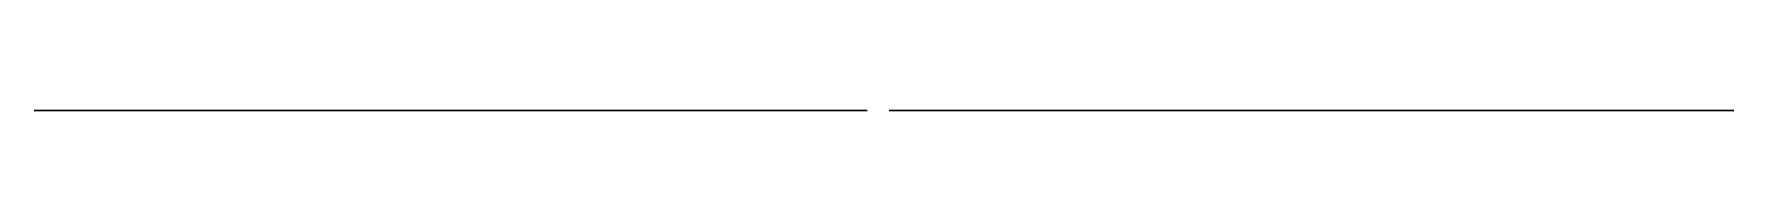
# Model space of a CAD drawing. Header units: millimetres. Extents: x -327 to 332, y 0 to 0.
import ezdxf

# ---------------------------------------------------------------- set-up
doc = ezdxf.new("R2010")
doc.units = ezdxf.units.MM
for name, color, linetype in [('Whole Simpsons House v1_Simpsons_house_02', 7, 'Continuous'), ('Whole Simpsons House v1_Sketch15', 7, 'Continuous'), ('Whole Simpsons House v1_Sketch18', 7, 'Continuous'), ('Whole Simpsons House v1_Sketch6', 7, 'Continuous')]:
    doc.layers.add(name, color=color, linetype=linetype)

msp = doc.modelspace()

# ---------------------------------------------------------------- linework, layer by layer
at = {"layer": 'Whole Simpsons House v1_Simpsons_house_02', "extrusion": (0, 1, 0)}
for p, q in [((-326.85, 0, -53.64), (-326.85, 0, -136.66)), ((-143.49, 0, -53.64), (-326.85, 0, -53.64)), ((-326.85, 0, -136.66), (-143.49, 0, -136.66)), ((-325.19, 0, -235.55), (-325.19, 0, -224.48)), ((-325.19, 0, -157.4), (-325.19, 0, -147.4)), ((-325.19, 0, -214.47), (-325.19, 0, -167.4)), ((-322.19, 0, -157.4), (-325.19, 0, -157.4)), ((-325.19, 0, -167.4), (-322.19, 0, -167.4)), ((-325.19, 0, -147.4), (-312.19, 0, -147.4)), ((-152.07, 0, -235.55), (-325.19, 0, -235.55)), ((-325.19, 0, -224.48), (-322.19, 0, -224.48)), ((-322.19, 0, -214.47), (-325.19, 0, -214.47)), ((-323.06, 0, -26.03), (-323.06, 0, -42.21)), ((-323.06, 0, -42.21), (-313.06, 0, -42.21)), ((-297.16, 0, -26.03), (-323.06, 0, -26.03)), ((-322.22, 0, -9.35), (-322.22, 0, -21.78)), ((-322.22, 0, -21.78), (-302.22, 0, -21.78)), ((-302.22, 0, -9.35), (-322.22, 0, -9.35)), ((-322.19, 0, -224.48), (-322.19, 0, -214.47)), ((-322.19, 0, -167.4), (-322.19, 0, -157.4)), ((-319.61, 0, -126.64), (-319.61, 0, -116.64)), ((-319.61, 0, -92.02), (-319.61, 0, -82.02)), ((-319.61, 0, -116.64), (-316.61, 0, -116.64)), ((-319.61, 0, -82.02), (-316.61, 0, -82.02)), ((-316.61, 0, -126.64), (-319.61, 0, -126.64)), ((-316.61, 0, -92.02), (-319.61, 0, -92.02)), ((-319.22, 0, -18.78), (-319.22, 0, -12.35)), ((-305.22, 0, -18.78), (-319.22, 0, -18.78)), ((-319.22, 0, -12.35), (-305.22, 0, -12.35)), ((-316.61, 0, -82.02), (-316.61, 0, -92.02)), ((-316.61, 0, -116.64), (-316.61, 0, -126.64)), ((-313.06, 0, -42.21), (-313.06, 0, -45.21)), ((-313.06, 0, -45.21), (-303.05, 0, -45.21)), ((-312.19, 0, -147.4), (-312.19, 0, -144.4)), ((-312.19, 0, -144.4), (-302.19, 0, -144.4)), ((-305.22, 0, -12.35), (-305.22, 0, -18.78)), ((-303.05, 0, -45.21), (-303.05, 0, -42.21)), ((-303.05, 0, -42.21), (-259.48, 0, -42.21)), ((-302.22, 0, -21.78), (-302.22, 0, -9.35)), ((-302.19, 0, -144.4), (-302.19, 0, -147.4)), ((-302.19, 0, -147.4), (-233.13, 0, -147.4)), ((-302.16, 0, -35.04), (-302.16, 0, -32.04)), ((-242.28, 0, -35.04), (-302.16, 0, -35.04)), ((-302.16, 0, -32.04), (-292.16, 0, -32.04)), ((-296.19, 0, -26.13), (-297.16, 0, -26.03)), ((-295.25, 0, -26.41), (-296.19, 0, -26.13)), ((-294.38, 0, -26.88), (-295.25, 0, -26.41)), ((-293.63, 0, -27.5), (-294.38, 0, -26.88)), ((-293, 0, -28.26), (-293.63, 0, -27.5)), ((-292.54, 0, -29.12), (-293, 0, -28.26)), ((-292.26, 0, -30.06), (-292.54, 0, -29.12)), ((-292.16, 0, -31.03), (-292.26, 0, -30.06)), ((-292.16, 0, -32.04), (-292.16, 0, -31.03)), ((-287.74, 0, -9.76), (-287.74, 0, -29.83)), ((-252.03, 0, -9.76), (-287.74, 0, -9.76)), ((-287.74, 0, -29.83), (-252.03, 0, -29.83)), ((-284.73, 0, -26.83), (-284.73, 0, -12.76)), ((-284.73, 0, -12.76), (-255.03, 0, -12.76)), ((-255.03, 0, -26.83), (-284.73, 0, -26.83)), ((-259.48, 0, -42.21), (-259.48, 0, -45.21)), ((-259.48, 0, -45.21), (-249.48, 0, -45.21)), ((-255.03, 0, -12.76), (-255.03, 0, -26.83)), ((-252.03, 0, -29.83), (-252.03, 0, -9.76)), ((-249.48, 0, -45.21), (-249.48, 0, -42.21)), ((-249.48, 0, -42.21), (-212.58, 0, -42.21)), ((-243.44, 0, -8.07), (-243.44, 0, -21.36)), ((-243.44, 0, -21.36), (-220.55, 0, -21.36)), ((-220.55, 0, -8.07), (-243.44, 0, -8.07)), ((-242.19, 0, -30.06), (-242.28, 0, -31.03)), ((-242.28, 0, -31.03), (-242.28, 0, -35.04)), ((-241.9, 0, -29.12), (-242.19, 0, -30.06)), ((-241.44, 0, -28.26), (-241.9, 0, -29.12)), ((-240.82, 0, -27.5), (-241.44, 0, -28.26)), ((-241.44, 0, -19.36), (-241.44, 0, -10.07)), ((-241.44, 0, -10.07), (-236.48, 0, -10.07)), ((-236.48, 0, -19.36), (-241.44, 0, -19.36)), ((-240.06, 0, -26.88), (-240.82, 0, -27.5)), ((-239.2, 0, -26.41), (-240.06, 0, -26.88)), ((-238.26, 0, -26.13), (-239.2, 0, -26.41)), ((-237.28, 0, -26.03), (-238.26, 0, -26.13)), ((-227.28, 0, -26.03), (-237.28, 0, -26.03)), ((-236.48, 0, -10.07), (-236.48, 0, -19.36)), ((-234.48, 0, -19.36), (-234.48, 0, -10.07)), ((-234.48, 0, -10.07), (-229.51, 0, -10.07)), ((-229.51, 0, -19.36), (-234.48, 0, -19.36)), ((-233.13, 0, -147.4), (-233.13, 0, -144.4)), ((-233.13, 0, -144.4), (-223.13, 0, -144.4)), ((-232.28, 0, -35.04), (-232.28, 0, -32.04)), ((-192.58, 0, -35.04), (-232.28, 0, -35.04)), ((-232.28, 0, -32.04), (-222.28, 0, -32.04)), ((-229.51, 0, -10.07), (-229.51, 0, -19.36)), ((-227.51, 0, -19.36), (-227.51, 0, -10.07)), ((-227.51, 0, -10.07), (-222.55, 0, -10.07)), ((-222.55, 0, -19.36), (-227.51, 0, -19.36)), ((-226.3, 0, -26.13), (-227.28, 0, -26.03)), ((-225.37, 0, -26.41), (-226.3, 0, -26.13)), ((-224.5, 0, -26.88), (-225.37, 0, -26.41)), ((-223.74, 0, -27.5), (-224.5, 0, -26.88)), ((-223.12, 0, -28.26), (-223.74, 0, -27.5)), ((-223.13, 0, -144.4), (-223.13, 0, -147.4)), ((-223.13, 0, -147.4), (-154.08, 0, -147.4)), ((-222.66, 0, -29.12), (-223.12, 0, -28.26)), ((-222.38, 0, -30.06), (-222.66, 0, -29.12)), ((-222.55, 0, -10.07), (-222.55, 0, -19.36)), ((-222.28, 0, -31.03), (-222.38, 0, -30.06)), ((-222.28, 0, -32.04), (-222.28, 0, -31.03)), ((-220.55, 0, -21.36), (-220.55, 0, -8.07)), ((-212.58, 0, -42.21), (-212.58, 0, -45.21)), ((-212.58, 0, -45.21), (-202.58, 0, -45.21)), ((-212.48, 0, -13.57), (-212.48, 0, -26.86)), ((-212.48, 0, -26.86), (-189.59, 0, -26.86)), ((-189.59, 0, -13.57), (-212.48, 0, -13.57)), ((-210.48, 0, -24.86), (-210.48, 0, -15.57)), ((-210.48, 0, -15.57), (-205.51, 0, -15.57)), ((-205.51, 0, -24.86), (-210.48, 0, -24.86)), ((-205.51, 0, -15.57), (-205.51, 0, -24.86)), ((-203.51, 0, -24.86), (-203.51, 0, -15.57)), ((-203.51, 0, -15.57), (-198.55, 0, -15.57)), ((-198.55, 0, -24.86), (-203.51, 0, -24.86)), ((-202.58, 0, -45.21), (-202.58, 0, -42.21)), ((-202.58, 0, -42.21), (-192.58, 0, -42.21)), ((-198.55, 0, -15.57), (-198.55, 0, -24.86)), ((-196.55, 0, -24.86), (-196.55, 0, -15.57)), ((-196.55, 0, -15.57), (-191.59, 0, -15.57)), ((-191.59, 0, -24.86), (-196.55, 0, -24.86)), ((-192.58, 0, -42.21), (-192.58, 0, -35.04)), ((-191.59, 0, -15.57), (-191.59, 0, -24.86)), ((-189.59, 0, -26.86), (-189.59, 0, -13.57)), ((-185.36, 0, -37.74), (-185.36, 0, -30.57)), ((-185.36, 0, -30.57), (-175.35, 0, -30.57)), ((-140.61, 0, -37.74), (-185.36, 0, -37.74)), ((-180.47, 0, -8.75), (-180.47, 0, -20.72)), ((-180.47, 0, -20.72), (-140.43, 0, -20.72)), ((-140.43, 0, -8.75), (-180.47, 0, -8.75)), ((-177.47, 0, -17.72), (-177.47, 0, -11.75)), ((-177.47, 0, -11.75), (-143.43, 0, -11.75)), ((-143.43, 0, -17.72), (-177.47, 0, -17.72)), ((-175.35, 0, -30.57), (-175.35, 0, -27.56)), ((-175.35, 0, -27.56), (-165.35, 0, -27.56)), ((-165.35, 0, -27.56), (-165.35, 0, -30.57)), ((-165.35, 0, -30.57), (-128.46, 0, -30.57)), ((-155.07, 0, -157.4), (-155.07, 0, -167.4)), ((-155.07, 0, -197.92), (-155.07, 0, -207.92)), ((-152.07, 0, -197.92), (-155.07, 0, -197.92)), ((-152.07, 0, -157.4), (-155.07, 0, -157.4)), ((-155.07, 0, -167.4), (-152.07, 0, -167.4)), ((-155.07, 0, -207.92), (-152.07, 0, -207.92)), ((-154.08, 0, -147.4), (-154.08, 0, -144.4)), ((-154.08, 0, -144.4), (-144.08, 0, -144.4)), ((-152.07, 0, -207.92), (-152.07, 0, -197.92)), ((-152.07, 0, -167.4), (-152.07, 0, -157.4)), ((-152.07, 0, -217.72), (-152.07, 0, -235.55)), ((-52.02, 0, -217.72), (-152.07, 0, -217.72)), ((-150.61, 0, -41.74), (-150.61, 0, -40.74)), ((-150.51, 0, -42.72), (-150.61, 0, -41.74)), ((-150.61, 0, -40.74), (-140.61, 0, -40.74)), ((-150.23, 0, -43.65), (-150.51, 0, -42.72)), ((-149.77, 0, -44.52), (-150.23, 0, -43.65)), ((-149.14, 0, -45.28), (-149.77, 0, -44.52)), ((-149.49, 0, -126.64), (-149.49, 0, -116.64)), ((-149.49, 0, -92.02), (-149.49, 0, -82.02)), ((-149.49, 0, -116.64), (-146.49, 0, -116.64)), ((-149.49, 0, -82.02), (-146.49, 0, -82.02)), ((-146.49, 0, -126.64), (-149.49, 0, -126.64)), ((-146.49, 0, -92.02), (-149.49, 0, -92.02)), ((-148.39, 0, -45.9), (-149.14, 0, -45.28)), ((-147.52, 0, -46.36), (-148.39, 0, -45.9)), ((-146.58, 0, -46.64), (-147.52, 0, -46.36)), ((-145.61, 0, -46.74), (-146.58, 0, -46.64)), ((-146.49, 0, -82.02), (-146.49, 0, -92.02)), ((-146.49, 0, -116.64), (-146.49, 0, -126.64)), ((-135.6, 0, -46.74), (-145.61, 0, -46.74)), ((-144.08, 0, -144.4), (-144.08, 0, -147.4)), ((-144.08, 0, -147.4), (-75.02, 0, -147.4)), ((-143.74, 0, -229.92), (-143.64, 0, -230.9)), ((-143.74, 0, -228.92), (-143.74, 0, -229.92)), ((-139.73, 0, -228.92), (-143.74, 0, -228.92)), ((-143.64, 0, -230.9), (-143.36, 0, -231.84)), ((-143.49, 0, -136.66), (-143.49, 0, -53.64)), ((-143.43, 0, -11.75), (-143.43, 0, -17.72)), ((-143.36, 0, -231.84), (-142.89, 0, -232.7)), ((-142.89, 0, -232.7), (-142.27, 0, -233.46)), ((-142.27, 0, -233.46), (-141.51, 0, -234.08)), ((-141.51, 0, -234.08), (-140.65, 0, -234.54)), ((-140.65, 0, -234.54), (-139.71, 0, -234.83)), ((-140.61, 0, -40.74), (-140.61, 0, -37.74)), ((-140.43, 0, -20.72), (-140.43, 0, -8.75)), ((-139.73, 0, -225.92), (-139.73, 0, -228.92)), ((-136.73, 0, -225.92), (-139.73, 0, -225.92)), ((-139.71, 0, -234.83), (-138.73, 0, -234.92)), ((-138.73, 0, -234.92), (-118.67, 0, -234.92)), ((-136.73, 0, -222.92), (-136.73, 0, -225.92)), ((-120.67, 0, -222.92), (-136.73, 0, -222.92)), ((-134.63, 0, -46.64), (-135.6, 0, -46.74)), ((-135.43, 0, -68.8), (-135.43, 0, -138.01)), ((-31.42, 0, -68.8), (-135.43, 0, -68.8)), ((-135.43, 0, -138.01), (-31.42, 0, -138.01)), ((-133.69, 0, -46.36), (-134.63, 0, -46.64)), ((-132.83, 0, -45.9), (-133.69, 0, -46.36)), ((-132.07, 0, -45.28), (-132.83, 0, -45.9)), ((-131.45, 0, -44.52), (-132.07, 0, -45.28)), ((-131.69, 0, -6.8), (-131.69, 0, -20.09)), ((-108.81, 0, -6.8), (-131.69, 0, -6.8)), ((-131.69, 0, -20.09), (-108.81, 0, -20.09)), ((-131.47, 0, -95.07), (-131.47, 0, -87.07)), ((-131.47, 0, -130.01), (-131.47, 0, -122.01)), ((-131.47, 0, -122.01), (-128.47, 0, -122.01)), ((-128.47, 0, -95.07), (-131.47, 0, -95.07)), ((-128.47, 0, -130.01), (-131.47, 0, -130.01)), ((-131.47, 0, -87.07), (-128.47, 0, -87.07)), ((-130.98, 0, -43.65), (-131.45, 0, -44.52)), ((-130.7, 0, -42.72), (-130.98, 0, -43.65)), ((-130.6, 0, -41.74), (-130.7, 0, -42.72)), ((-130.6, 0, -40.74), (-130.6, 0, -41.74)), ((-108.46, 0, -40.74), (-130.6, 0, -40.74)), ((-129.69, 0, -18.09), (-129.69, 0, -8.8)), ((-124.73, 0, -18.09), (-129.69, 0, -18.09)), ((-129.69, 0, -8.8), (-124.73, 0, -8.8)), ((-128.47, 0, -122.01), (-128.47, 0, -130.01)), ((-128.47, 0, -87.07), (-128.47, 0, -95.07)), ((-128.46, 0, -30.57), (-128.46, 0, -27.56)), ((-128.46, 0, -27.56), (-118.46, 0, -27.56)), ((-127.92, 0, -45.12), (-127.92, 0, -65.17)), ((-108.74, 0, -45.12), (-127.92, 0, -45.12)), ((-127.92, 0, -65.17), (-108.74, 0, -65.17)), ((-124.92, 0, -59.17), (-124.92, 0, -51.12)), ((-111.74, 0, -59.17), (-124.92, 0, -59.17)), ((-124.92, 0, -51.12), (-111.74, 0, -51.12)), ((-124.73, 0, -8.8), (-124.73, 0, -18.09)), ((-122.73, 0, -18.09), (-122.73, 0, -8.8)), ((-117.77, 0, -18.09), (-122.73, 0, -18.09)), ((-122.73, 0, -8.8), (-117.77, 0, -8.8)), ((-120.67, 0, -225.92), (-120.67, 0, -222.92)), ((-117.67, 0, -225.92), (-120.67, 0, -225.92)), ((-118.67, 0, -234.92), (-117.69, 0, -234.83)), ((-118.46, 0, -27.56), (-118.46, 0, -30.57)), ((-118.46, 0, -30.57), (-108.46, 0, -30.57)), ((-117.77, 0, -8.8), (-117.77, 0, -18.09)), ((-117.69, 0, -234.83), (-116.76, 0, -234.54)), ((-117.67, 0, -228.92), (-117.67, 0, -225.92)), ((-113.67, 0, -228.92), (-117.67, 0, -228.92)), ((-116.76, 0, -234.54), (-115.89, 0, -234.08)), ((-115.89, 0, -234.08), (-115.13, 0, -233.46)), ((-115.77, 0, -18.09), (-115.77, 0, -8.8)), ((-110.81, 0, -18.09), (-115.77, 0, -18.09)), ((-115.77, 0, -8.8), (-110.81, 0, -8.8)), ((-115.13, 0, -233.46), (-114.51, 0, -232.7)), ((-114.51, 0, -232.7), (-114.05, 0, -231.84)), ((-114.05, 0, -231.84), (-113.76, 0, -230.9)), ((-113.76, 0, -230.9), (-113.67, 0, -229.92)), ((-113.67, 0, -229.92), (-113.67, 0, -228.92)), ((-111.74, 0, -51.12), (-111.74, 0, -59.17)), ((-110.81, 0, -8.8), (-110.81, 0, -18.09)), ((-95.1, 0, -222.17), (-109.8, 0, -226.98)), ((-109.8, 0, -226.98), (-95.1, 0, -236.74)), ((-108.81, 0, -20.09), (-108.81, 0, -6.8)), ((-108.74, 0, -65.17), (-108.74, 0, -45.12)), ((-108.46, 0, -30.57), (-108.46, 0, -40.74)), ((-102.3, 0, -56.19), (-99.59, 0, -58.75)), ((-80.76, 0, -52.5), (-102.3, 0, -52.5)), ((-102.3, 0, -52.5), (-102.3, 0, -56.19)), ((-99.59, 0, -58.75), (-101.65, 0, -60.93)), ((-101.65, 0, -60.93), (-98.74, 0, -63.68)), ((-101.29, 0, -31.75), (-101.29, 0, -34.75)), ((-98.29, 0, -31.75), (-101.29, 0, -31.75)), ((-101.29, 0, -34.75), (-77.34, 0, -34.75)), ((-100.55, 0, -15.21), (-100.55, 0, -28.75)), ((-78.07, 0, -15.21), (-100.55, 0, -15.21)), ((-100.55, 0, -28.75), (-98.29, 0, -28.75)), ((-99.11, 0, -231.59), (-99.11, 0, -228.59)), ((-95.1, 0, -231.59), (-99.11, 0, -231.59)), ((-99.11, 0, -228.59), (-95.1, 0, -228.59)), ((-98.74, 0, -63.68), (-96.68, 0, -61.5)), ((-98.29, 0, -28.75), (-98.29, 0, -31.75)), ((-96.68, 0, -61.5), (-96.68, 0, -58.5)), ((-96.68, 0, -58.5), (-94.68, 0, -58.5)), ((-95.1, 0, -236.74), (-95.1, 0, -231.59)), ((-95.1, 0, -228.59), (-95.1, 0, -222.17)), ((-94.68, 0, -58.5), (-94.68, 0, -61.5)), ((-94.68, 0, -61.5), (-89.72, 0, -61.5)), ((-89.74, 0, -230.63), (-89.68, 0, -231.42)), ((-89.74, 0, -229.63), (-89.74, 0, -230.63)), ((-86.54, 0, -229.63), (-89.74, 0, -229.63)), ((-89.72, 0, -61.5), (-89.72, 0, -58.5)), ((-89.72, 0, -58.5), (-87.72, 0, -58.5)), ((-89.68, 0, -231.42), (-89.5, 0, -232.18)), ((-89.5, 0, -232.18), (-89.2, 0, -232.9)), ((-89.2, 0, -232.9), (-88.79, 0, -233.57)), ((-88.79, 0, -233.57), (-88.28, 0, -234.17)), ((-88.28, 0, -234.17), (-87.68, 0, -234.68)), ((-87.72, 0, -58.5), (-87.72, 0, -61.5)), ((-87.72, 0, -61.5), (-82.76, 0, -61.5)), ((-87.68, 0, -234.68), (-87.01, 0, -235.09)), ((-87.01, 0, -235.09), (-86.29, 0, -235.39)), ((-86.54, 0, -226.63), (-86.54, 0, -229.63)), ((-83.54, 0, -226.63), (-86.54, 0, -226.63)), ((-86.29, 0, -235.39), (-85.52, 0, -235.57)), ((-85.52, 0, -235.57), (-84.74, 0, -235.63)), ((-84.74, 0, -235.63), (-76.36, 0, -235.63)), ((-83.54, 0, -223.63), (-83.54, 0, -226.63)), ((-77.57, 0, -223.63), (-83.54, 0, -223.63)), ((-82.76, 0, -58.5), (-80.76, 0, -58.5)), ((-82.76, 0, -61.5), (-82.76, 0, -58.5)), ((-80.76, 0, -58.5), (-80.76, 0, -61.5)), ((-80.68, 0, -45.45), (-80.76, 0, -46.39)), ((-80.76, 0, -61.5), (-75.8, 0, -61.5)), ((-80.76, 0, -46.39), (-80.76, 0, -52.5)), ((-80.47, 0, -44.53), (-80.68, 0, -45.45)), ((-80.1, 0, -43.66), (-80.47, 0, -44.53)), ((-80.34, 0, -31.75), (-80.34, 0, -28.75)), ((-77.34, 0, -31.75), (-80.34, 0, -31.75)), ((-80.34, 0, -28.75), (-78.07, 0, -28.75)), ((-79.61, 0, -42.86), (-80.1, 0, -43.66)), ((-79, 0, -42.14), (-79.61, 0, -42.86)), ((-78.29, 0, -41.53), (-79, 0, -42.14)), ((-77.48, 0, -41.04), (-78.29, 0, -41.53)), ((-78.07, 0, -28.75), (-78.07, 0, -15.21)), ((-77.57, 0, -226.63), (-77.57, 0, -223.63)), ((-74.57, 0, -226.63), (-77.57, 0, -226.63)), ((-76.61, 0, -40.68), (-77.48, 0, -41.04)), ((-77.34, 0, -34.75), (-77.34, 0, -31.75)), ((-75.7, 0, -40.46), (-76.61, 0, -40.68)), ((-76.36, 0, -235.63), (-75.58, 0, -235.57)), ((-75.8, 0, -58.5), (-73.8, 0, -58.5)), ((-75.8, 0, -61.5), (-75.8, 0, -58.5)), ((-74.76, 0, -40.38), (-75.7, 0, -40.46)), ((-75.58, 0, -235.57), (-74.82, 0, -235.39)), ((-75.02, 0, -147.4), (-75.02, 0, -144.4)), ((-75.02, 0, -144.4), (-65.02, 0, -144.4)), ((-74.82, 0, -235.39), (-74.09, 0, -235.09)), ((-60.34, 0, -40.38), (-74.76, 0, -40.38)), ((-74.57, 0, -229.63), (-74.57, 0, -226.63)), ((-71.36, 0, -229.63), (-74.57, 0, -229.63)), ((-74.09, 0, -235.09), (-73.42, 0, -234.68)), ((-73.8, 0, -48.75), (-60.34, 0, -48.75)), ((-73.8, 0, -58.5), (-73.8, 0, -48.75)), ((-73.42, 0, -234.68), (-72.83, 0, -234.17)), ((-72.83, 0, -234.17), (-72.32, 0, -233.57)), ((-72.32, 0, -233.57), (-71.91, 0, -232.9)), ((-71.91, 0, -232.9), (-71.61, 0, -232.18)), ((-71.61, 0, -232.18), (-71.42, 0, -231.42)), ((-71.42, 0, -231.42), (-71.36, 0, -230.63)), ((-71.36, 0, -230.63), (-71.36, 0, -229.63)), ((-68.89, 0, -16.39), (-68.89, 0, -24.39)), ((-68.81, 0, -15.6), (-68.89, 0, -16.39)), ((-68.89, 0, -24.39), (-65.54, 0, -24.39)), ((-68.58, 0, -14.85), (-68.81, 0, -15.6)), ((-68.21, 0, -14.16), (-68.58, 0, -14.85)), ((-67.72, 0, -13.56), (-68.21, 0, -14.16)), ((-67.11, 0, -13.06), (-67.72, 0, -13.56)), ((-66.42, 0, -12.69), (-67.11, 0, -13.06)), ((-65.67, 0, -12.46), (-66.42, 0, -12.69)), ((-64.89, 0, -12.38), (-65.67, 0, -12.46)), ((-65.54, 0, -24.39), (-65.54, 0, -18.39)), ((-65.54, 0, -18.39), (-59.27, 0, -18.39)), ((-50.44, 0, -228.14), (-65.14, 0, -223.34)), ((-65.14, 0, -223.34), (-65.14, 0, -229.75)), ((-65.14, 0, -232.75), (-65.14, 0, -237.9)), ((-65.14, 0, -237.9), (-50.44, 0, -228.14)), ((-61.14, 0, -232.75), (-65.14, 0, -232.75)), ((-65.14, 0, -229.75), (-61.14, 0, -229.75)), ((-65.02, 0, -144.4), (-65.02, 0, -147.4)), ((-65.02, 0, -147.4), (-52.02, 0, -147.4)), ((-49.71, 0, -12.38), (-64.89, 0, -12.38)), ((-61.14, 0, -229.75), (-61.14, 0, -232.75)), ((-60.34, 0, -48.75), (-60.34, 0, -40.38)), ((-59.27, 0, -18.39), (-59.27, 0, -24.39)), ((-59.27, 0, -24.39), (-52.84, 0, -24.39)), ((-55.02, 0, -157.4), (-55.02, 0, -167.4)), ((-55.02, 0, -197.92), (-55.02, 0, -207.92)), ((-52.02, 0, -197.92), (-55.02, 0, -197.92)), ((-52.02, 0, -157.4), (-55.02, 0, -157.4)), ((-55.02, 0, -167.4), (-52.02, 0, -167.4)), ((-55.02, 0, -207.92), (-52.02, 0, -207.92)), ((-52.84, 0, -24.39), (-52.84, 0, -21.39)), ((-52.84, 0, -21.39), (-49.84, 0, -21.39)), ((-30.76, 0, -52.5), (-52.3, 0, -52.5)), ((-52.3, 0, -52.5), (-52.3, 0, -56.19)), ((-52.3, 0, -56.19), (-49.59, 0, -58.75)), ((-52.02, 0, -207.92), (-52.02, 0, -217.72)), ((-52.02, 0, -147.4), (-52.02, 0, -157.4)), ((-52.02, 0, -167.4), (-52.02, 0, -197.92)), ((-51.65, 0, -60.93), (-48.74, 0, -63.68)), ((-49.59, 0, -58.75), (-51.65, 0, -60.93)), ((-49.84, 0, -21.39), (-49.84, 0, -18.39)), ((-49.84, 0, -18.39), (-45.71, 0, -18.39)), ((-48.93, 0, -12.46), (-49.71, 0, -12.38)), ((-48.18, 0, -12.69), (-48.93, 0, -12.46)), ((-48.74, 0, -63.68), (-46.68, 0, -61.5)), ((-47.49, 0, -13.06), (-48.18, 0, -12.69)), ((-46.88, 0, -13.56), (-47.49, 0, -13.06)), ((-46.38, 0, -14.16), (-46.88, 0, -13.56)), ((-46.68, 0, -58.5), (-44.68, 0, -58.5)), ((-46.68, 0, -61.5), (-46.68, 0, -58.5)), ((-46.01, 0, -14.85), (-46.38, 0, -14.16)), ((-45.79, 0, -15.6), (-46.01, 0, -14.85)), ((-45.71, 0, -16.39), (-45.79, 0, -15.6)), ((-45.71, 0, -18.39), (-45.71, 0, -16.39)), ((-45.52, 0, -199.28), (-45.43, 0, -200.21)), ((-45.46, 0, -198.34), (-45.52, 0, -199.28)), ((-45.43, 0, -217.17), (-45.52, 0, -218.1)), ((-45.52, 0, -218.1), (-45.46, 0, -219.04)), ((-45.46, 0, -219.04), (-45.26, 0, -219.96)), ((-45.26, 0, -197.42), (-45.46, 0, -198.34)), ((-45.2, 0, -216.26), (-45.43, 0, -217.17)), ((-45.43, 0, -200.21), (-45.2, 0, -201.12)), ((-30.44, 0, -154.84), (-45.4, 0, -150.91)), ((-45.4, 0, -150.91), (-45.4, 0, -162.35)), ((-45.4, 0, -176.8), (-30.44, 0, -172.87)), ((-45.4, 0, -165.35), (-45.4, 0, -176.8)), ((-45.4, 0, -162.35), (-38.53, 0, -162.35)), ((-38.53, 0, -165.35), (-45.4, 0, -165.35)), ((-44.91, 0, -196.54), (-45.26, 0, -197.42)), ((-45.26, 0, -219.96), (-44.91, 0, -220.84)), ((-44.82, 0, -215.39), (-45.2, 0, -216.26)), ((-45.2, 0, -201.12), (-44.82, 0, -201.99)), ((-44.44, 0, -195.73), (-44.91, 0, -196.54)), ((-44.91, 0, -220.84), (-44.44, 0, -221.65)), ((-44.82, 0, -201.99), (-44.31, 0, -202.78)), ((-44.31, 0, -214.6), (-44.82, 0, -215.39)), ((-44.68, 0, -61.5), (-39.72, 0, -61.5)), ((-44.68, 0, -58.5), (-44.68, 0, -61.5)), ((-44.44, 0, -221.65), (-43.84, 0, -222.38)), ((-43.84, 0, -195), (-44.44, 0, -195.73)), ((-43.69, 0, -213.89), (-44.31, 0, -214.6)), ((-44.31, 0, -202.78), (-43.69, 0, -203.49)), ((-40.79, 0, -191.84), (-43.84, 0, -195)), ((-43.84, 0, -222.38), (-40.79, 0, -225.54)), ((-42.75, 0, -212.99), (-43.69, 0, -213.89)), ((-43.69, 0, -203.49), (-42.75, 0, -204.39)), ((-42.75, 0, -204.39), (-36.94, 0, -198.37)), ((-36.94, 0, -219.01), (-42.75, 0, -212.99)), ((-40.79, 0, -231.75), (-40.71, 0, -232.69)), ((-40.79, 0, -225.54), (-40.79, 0, -231.75)), ((-40.79, 0, -185.63), (-40.79, 0, -191.84)), ((-40.71, 0, -184.69), (-40.79, 0, -185.63)), ((-40.71, 0, -232.69), (-40.49, 0, -233.6)), ((-40.49, 0, -183.78), (-40.71, 0, -184.69)), ((-40.6, 0, -206.48), (-40.6, 0, -207.19)), ((-40.6, 0, -210.19), (-40.6, 0, -210.9)), ((-34.78, 0, -200.46), (-40.6, 0, -206.48)), ((-40.6, 0, -210.9), (-34.78, 0, -216.92)), ((-37.79, 0, -210.19), (-40.6, 0, -210.19)), ((-40.6, 0, -207.19), (-37.79, 0, -207.19)), ((-40.49, 0, -233.6), (-40.13, 0, -234.47)), ((-40.13, 0, -182.91), (-40.49, 0, -183.78)), ((-40.16, 0, -6.49), (-40.16, 0, -12.9)), ((-40.16, 0, -21.05), (-25.46, 0, -11.29)), ((-40.16, 0, -15.9), (-40.16, 0, -21.05)), ((-25.46, 0, -11.29), (-40.16, 0, -6.49)), ((-36.16, 0, -15.9), (-40.16, 0, -15.9)), ((-40.16, 0, -12.9), (-36.16, 0, -12.9)), ((-39.64, 0, -182.1), (-40.13, 0, -182.91)), ((-40.13, 0, -234.47), (-39.64, 0, -235.28)), ((-39.72, 0, -61.5), (-39.72, 0, -58.5)), ((-39.72, 0, -58.5), (-37.72, 0, -58.5)), ((-39.64, 0, -235.28), (-39.03, 0, -235.99)), ((-39.03, 0, -181.39), (-39.64, 0, -182.1)), ((-39.03, 0, -235.99), (-38.31, 0, -236.6)), ((-38.31, 0, -180.77), (-39.03, 0, -181.39)), ((-38.53, 0, -162.35), (-38.53, 0, -165.35)), ((-38.31, 0, -236.6), (-37.51, 0, -237.1)), ((-37.51, 0, -180.28), (-38.31, 0, -180.77)), ((-37.79, 0, -207.19), (-37.79, 0, -210.19)), ((-37.72, 0, -61.5), (-32.76, 0, -61.5)), ((-37.72, 0, -58.5), (-37.72, 0, -61.5)), ((-37.51, 0, -237.1), (-36.64, 0, -237.46)), ((-36.64, 0, -179.92), (-37.51, 0, -180.28)), ((-34.78, 0, -216.92), (-36.94, 0, -219.01)), ((-36.94, 0, -198.37), (-34.78, 0, -200.46)), ((-35.72, 0, -179.63), (-36.64, 0, -179.92)), ((-36.64, 0, -237.46), (-35.72, 0, -237.68)), ((-36.16, 0, -12.9), (-36.16, 0, -15.9)), ((-35.72, 0, -237.68), (-34.78, 0, -237.68)), ((-34.78, 0, -179.63), (-35.72, 0, -179.63)), ((-34.78, 0, -213.69), (-34.78, 0, -203.69)), ((-34.78, 0, -237.75), (-34.78, 0, -231.75)), ((-34.78, 0, -185.63), (-34.78, 0, -179.63)), ((-34.78, 0, -203.69), (-31.78, 0, -203.69)), ((-31.78, 0, -213.69), (-34.78, 0, -213.69)), ((-34.78, 0, -231.75), (-31.78, 0, -231.75)), ((-31.78, 0, -185.63), (-34.78, 0, -185.63)), ((-32.76, 0, -58.5), (-30.76, 0, -58.5)), ((-32.76, 0, -61.5), (-32.76, 0, -58.5)), ((-31.78, 0, -203.69), (-31.78, 0, -213.69)), ((-21.31, 0, -195.75), (-31.78, 0, -185.63)), ((-31.78, 0, -231.75), (-21.31, 0, -221.63)), ((-31.42, 0, -118), (-31.42, 0, -96.07)), ((-31.42, 0, -138.01), (-31.42, 0, -128.01)), ((-31.42, 0, -86.07), (-31.42, 0, -68.8)), ((-28.42, 0, -86.07), (-31.42, 0, -86.07)), ((-28.42, 0, -118), (-31.42, 0, -118)), ((-31.42, 0, -128.01), (-28.42, 0, -128.01)), ((-31.42, 0, -96.07), (-28.42, 0, -96.07)), ((-30.76, 0, -58.5), (-30.76, 0, -61.5)), ((-30.68, 0, -45.45), (-30.76, 0, -46.39)), ((-30.76, 0, -46.39), (-30.76, 0, -52.5)), ((-30.76, 0, -61.5), (-25.8, 0, -61.5)), ((-30.47, 0, -44.53), (-30.68, 0, -45.45)), ((-30.1, 0, -43.66), (-30.47, 0, -44.53)), ((-30.44, 0, -172.87), (-30.44, 0, -154.84)), ((-29.61, 0, -42.86), (-30.1, 0, -43.66)), ((-29, 0, -42.14), (-29.61, 0, -42.86)), ((-28.29, 0, -41.53), (-29, 0, -42.14)), ((-28.42, 0, -128.01), (-28.42, 0, -118)), ((-28.42, 0, -96.07), (-28.42, 0, -86.07)), ((-27.48, 0, -41.04), (-28.29, 0, -41.53)), ((-26.61, 0, -40.68), (-27.48, 0, -41.04)), ((-25.7, 0, -40.46), (-26.61, 0, -40.68)), ((-25.8, 0, -58.5), (-23.8, 0, -58.5)), ((-25.8, 0, -61.5), (-25.8, 0, -58.5)), ((-24.76, 0, -40.38), (-25.7, 0, -40.46)), ((-10.34, 0, -40.38), (-24.76, 0, -40.38)), ((-24.01, 0, -156.47), (-24.01, 0, -179.36)), ((-10.72, 0, -156.47), (-24.01, 0, -156.47)), ((-24.01, 0, -179.36), (-10.72, 0, -179.36)), ((-23.8, 0, -48.75), (-10.34, 0, -48.75)), ((-23.8, 0, -58.5), (-23.8, 0, -48.75)), ((-23.19, 0, -14.97), (-23.19, 0, -20.11)), ((-23.19, 0, -29.53), (-8.49, 0, -24.73)), ((-23.19, 0, -23.11), (-23.19, 0, -29.53)), ((-8.49, 0, -24.73), (-23.19, 0, -14.97)), ((-19.19, 0, -23.11), (-23.19, 0, -23.11)), ((-23.19, 0, -20.11), (-19.19, 0, -20.11)), ((-22.94, 0, -73.54), (-22.94, 0, -107.24)), ((-22.85, 0, -72.56), (-22.94, 0, -73.54)), ((-22.94, 0, -107.24), (-22.85, 0, -108.22)), ((-22.56, 0, -71.62), (-22.85, 0, -72.56)), ((-22.85, 0, -108.22), (-22.56, 0, -109.15)), ((-22.56, 0, -109.15), (-22.1, 0, -110.02)), ((-22.1, 0, -70.76), (-22.56, 0, -71.62)), ((-22.1, 0, -110.02), (-21.48, 0, -110.78)), ((-21.48, 0, -70), (-22.1, 0, -70.76)), ((-22.01, 0, -163.44), (-22.01, 0, -158.47)), ((-22.01, 0, -177.36), (-22.01, 0, -172.4)), ((-22.01, 0, -170.4), (-22.01, 0, -165.44)), ((-12.72, 0, -163.44), (-22.01, 0, -163.44)), ((-22.01, 0, -165.44), (-12.72, 0, -165.44)), ((-12.72, 0, -170.4), (-22.01, 0, -170.4)), ((-22.01, 0, -172.4), (-12.72, 0, -172.4)), ((-12.72, 0, -177.36), (-22.01, 0, -177.36)), ((-22.01, 0, -158.47), (-12.72, 0, -158.47)), ((-20.72, 0, -69.38), (-21.48, 0, -70)), ((-21.48, 0, -110.78), (-20.72, 0, -111.4)), ((-21.31, 0, -221.63), (-21.31, 0, -195.75)), ((-21.24, 0, -137.4), (-21.24, 0, -148.84)), ((-21.24, 0, -122.95), (-21.24, 0, -134.4)), ((-21.24, 0, -148.84), (-6.29, 0, -144.91)), ((-6.29, 0, -126.88), (-21.24, 0, -122.95)), ((-21.24, 0, -134.4), (-14.38, 0, -134.4)), ((-14.38, 0, -137.4), (-21.24, 0, -137.4)), ((-19.85, 0, -68.92), (-20.72, 0, -69.38)), ((-20.72, 0, -111.4), (-19.85, 0, -111.86)), ((-18.92, 0, -68.63), (-19.85, 0, -68.92)), ((-19.85, 0, -111.86), (-18.92, 0, -112.15)), ((-19.19, 0, -20.11), (-19.19, 0, -23.11)), ((-17.94, 0, -68.54), (-18.92, 0, -68.63)), ((-18.92, 0, -112.15), (-17.94, 0, -112.24)), ((-16.94, 0, -68.54), (-17.94, 0, -68.54)), ((-17.94, 0, -112.24), (-16.94, 0, -112.24)), ((-17.26, 0, -218.52), (-17.33, 0, -219.3)), ((-17.33, 0, -219.3), (-17.24, 0, -220.08)), ((-17.05, 0, -217.77), (-17.26, 0, -218.52)), ((-17.24, 0, -220.08), (-17, 0, -220.82)), ((-16.68, 0, -217.07), (-17.05, 0, -217.77)), ((-17, 0, -220.82), (-16.62, 0, -221.51)), ((-16.94, 0, -72.54), (-16.94, 0, -68.54)), ((-16.94, 0, -112.24), (-16.94, 0, -108.24)), ((-13.94, 0, -72.54), (-16.94, 0, -72.54)), ((-16.94, 0, -108.24), (-13.94, 0, -108.24)), ((-16.2, 0, -216.46), (-16.68, 0, -217.07)), ((-16.62, 0, -221.51), (-16.11, 0, -222.1)), ((-15.48, 0, -215.73), (-16.2, 0, -216.46)), ((-16.11, 0, -222.1), (-13.2, 0, -224.92)), ((-15.86, 0, -191.68), (-15.48, 0, -215.73)), ((-15.81, 0, -191.02), (-15.86, 0, -191.68)), ((-15.68, 0, -190.36), (-15.81, 0, -191.02)), ((-15.47, 0, -189.73), (-15.68, 0, -190.36)), ((-15.17, 0, -189.13), (-15.47, 0, -189.73)), ((-14.8, 0, -188.57), (-15.17, 0, -189.13)), ((-14.36, 0, -188.07), (-14.8, 0, -188.57)), ((-14.38, 0, -134.4), (-14.38, 0, -137.4)), ((-13.86, 0, -187.63), (-14.36, 0, -188.07)), ((-13.94, 0, -75.54), (-13.94, 0, -72.54)), ((-13.94, 0, -108.24), (-13.94, 0, -105.24)), ((-13.94, 0, -105.24), (-10.94, 0, -105.24)), ((-10.94, 0, -75.54), (-13.94, 0, -75.54)), ((-13.3, 0, -187.26), (-13.86, 0, -187.63)), ((-12.7, 0, -186.96), (-13.3, 0, -187.26)), ((-13.2, 0, -224.92), (-9.06, 0, -224.92)), ((-13.06, 0, -218.98), (-8.12, 0, -213.87)), ((-10.9, 0, -221.07), (-13.06, 0, -218.98)), ((-12.85, 0, -191.68), (-12.83, 0, -191.41)), ((-12.83, 0, -191.96), (-12.85, 0, -191.68)), ((-12.78, 0, -192.23), (-12.83, 0, -191.96)), ((-12.83, 0, -191.41), (-12.78, 0, -191.14)), ((-12.78, 0, -191.14), (-12.69, 0, -190.88)), ((-12.69, 0, -192.49), (-12.78, 0, -192.23)), ((-12.72, 0, -165.44), (-12.72, 0, -170.4)), ((-12.72, 0, -158.47), (-12.72, 0, -163.44)), ((-12.72, 0, -172.4), (-12.72, 0, -177.36)), ((-12.07, 0, -186.75), (-12.7, 0, -186.96)), ((-12.69, 0, -190.88), (-12.57, 0, -190.63)), ((-12.57, 0, -192.74), (-12.69, 0, -192.49)), ((-12.41, 0, -192.96), (-12.57, 0, -192.74)), ((-12.57, 0, -190.63), (-12.41, 0, -190.4)), ((-12.41, 0, -190.4), (-12.23, 0, -190.2)), ((-12.23, 0, -193.17), (-12.41, 0, -192.96)), ((-12.03, 0, -193.35), (-12.23, 0, -193.17)), ((-12.23, 0, -190.2), (-12.03, 0, -190.02)), ((-11.41, 0, -186.57), (-12.07, 0, -186.75)), ((-11.8, 0, -193.51), (-12.03, 0, -193.35)), ((-12.03, 0, -190.02), (-11.8, 0, -189.86)), ((-11.8, 0, -189.86), (-11.55, 0, -189.74)), ((-11.55, 0, -193.63), (-11.8, 0, -193.51)), ((-11.55, 0, -189.74), (-11.29, 0, -189.65)), ((-11.29, 0, -193.74), (-11.55, 0, -193.63)), ((-10.75, 0, -186.57), (-11.41, 0, -186.57)), ((-11.02, 0, -193.79), (-11.29, 0, -193.74)), ((-11.29, 0, -189.65), (-11.02, 0, -189.6)), ((-10.75, 0, -193.79), (-11.02, 0, -193.79)), ((-11.02, 0, -189.6), (-10.75, 0, -189.58)), ((-10.94, 0, -105.24), (-10.94, 0, -75.54)), ((-6.73, 0, -216.75), (-10.9, 0, -221.07)), ((-10.47, 0, -193.76), (-10.75, 0, -193.79)), ((-10.75, 0, -189.58), (-10.47, 0, -189.58)), ((-10.08, 0, -186.62), (-10.75, 0, -186.57)), ((-10.72, 0, -179.36), (-10.72, 0, -156.47)), ((-10.2, 0, -193.7), (-10.47, 0, -193.76)), ((-10.47, 0, -189.58), (-10.2, 0, -189.62)), ((-10.34, 0, -48.75), (-10.34, 0, -40.38)), ((-10.2, 0, -189.62), (-9.93, 0, -189.71)), ((-9.94, 0, -193.63), (-10.2, 0, -193.7)), ((-9.42, 0, -186.75), (-10.08, 0, -186.62)), ((-9.69, 0, -193.51), (-9.94, 0, -193.63)), ((-9.93, 0, -189.71), (-9.69, 0, -189.86)), ((-9.69, 0, -189.86), (-9.46, 0, -190.02)), ((-9.46, 0, -193.35), (-9.69, 0, -193.51)), ((-9.46, 0, -190.02), (-9.26, 0, -190.2)), ((-9.26, 0, -193.17), (-9.46, 0, -193.35)), ((-8.79, 0, -186.96), (-9.42, 0, -186.75)), ((-9.26, 0, -190.2), (-9.08, 0, -190.4)), ((-9.08, 0, -192.96), (-9.26, 0, -193.17)), ((-9.08, 0, -190.4), (-8.92, 0, -190.63)), ((-8.92, 0, -192.74), (-9.08, 0, -192.96)), ((-9.06, 0, -224.92), (-3.86, 0, -219.53)), ((-8.8, 0, -192.49), (-8.92, 0, -192.74)), ((-8.92, 0, -190.63), (-8.8, 0, -190.88)), ((-8.71, 0, -192.23), (-8.8, 0, -192.49)), ((-8.8, 0, -190.88), (-8.71, 0, -191.14)), ((-8.19, 0, -187.26), (-8.79, 0, -186.96)), ((-8.66, 0, -191.96), (-8.71, 0, -192.23)), ((-8.71, 0, -191.14), (-8.66, 0, -191.41)), ((-8.64, 0, -191.68), (-8.66, 0, -191.96)), ((-8.66, 0, -191.41), (-8.64, 0, -191.68)), ((-8.12, 0, -187.3), (-8.19, 0, -187.26)), ((-8.12, 0, -213.87), (-8.12, 0, -187.3)), ((-3.86, 0, -219.53), (-6.73, 0, -216.75)), ((-6.29, 0, -144.91), (-6.29, 0, -126.88)), ((264.7, 0, -52.5), (264.7, 0, -56.19)), ((264.7, 0, -56.19), (267.41, 0, -58.75)), ((286.24, 0, -52.5), (264.7, 0, -52.5)), ((267.41, 0, -58.75), (265.35, 0, -60.93)), ((265.35, 0, -60.93), (268.26, 0, -63.68)), ((268.26, 0, -63.68), (270.32, 0, -61.5)), ((270.32, 0, -61.5), (270.32, 0, -58.5)), ((270.32, 0, -58.5), (272.32, 0, -58.5)), ((272.32, 0, -58.5), (272.32, 0, -61.5)), ((272.32, 0, -61.5), (277.28, 0, -61.5)), ((277.28, 0, -61.5), (277.28, 0, -58.5)), ((277.28, 0, -58.5), (279.28, 0, -58.5)), ((279.28, 0, -58.5), (279.28, 0, -61.5)), ((279.28, 0, -61.5), (284.24, 0, -61.5)), ((284.24, 0, -61.5), (284.24, 0, -58.5)), ((284.24, 0, -58.5), (286.24, 0, -58.5)), ((286.32, 0, -45.45), (286.24, 0, -46.39)), ((286.24, 0, -46.39), (286.24, 0, -52.5)), ((286.24, 0, -58.5), (286.24, 0, -61.5)), ((286.24, 0, -61.5), (291.2, 0, -61.5)), ((286.53, 0, -44.53), (286.32, 0, -45.45)), ((286.9, 0, -43.66), (286.53, 0, -44.53)), ((287.39, 0, -42.86), (286.9, 0, -43.66)), ((288, 0, -42.14), (287.39, 0, -42.86)), ((288.71, 0, -41.53), (288, 0, -42.14)), ((289.52, 0, -41.04), (288.71, 0, -41.53)), ((290.39, 0, -40.68), (289.52, 0, -41.04)), ((291.3, 0, -40.46), (290.39, 0, -40.68)), ((291.2, 0, -61.5), (291.2, 0, -58.5)), ((291.2, 0, -58.5), (293.2, 0, -58.5)), ((292.24, 0, -40.38), (291.3, 0, -40.46)), ((306.66, 0, -40.38), (292.24, 0, -40.38)), ((293.2, 0, -58.5), (293.2, 0, -48.75)), ((293.2, 0, -48.75), (306.66, 0, -48.75)), ((306.66, 0, -48.75), (306.66, 0, -40.38))]:
    msp.add_line(p, q, dxfattribs=at)
msp.add_circle((245, -175), 11.18, dxfattribs=at)
at = {"layer": 'Whole Simpsons House v1_Sketch15', "extrusion": (0, 1, 0)}
for p, q in [((4.66, 0, 189.53), (4.66, 0, 6.17)), ((4.66, 0, 6.17), (91.45, 0, 6.17)), ((15.24, 0, 189.53), (4.66, 0, 189.53)), ((14.68, 0, 13.41), (14.68, 0, 16.41)), ((24.68, 0, 13.41), (14.68, 0, 13.41)), ((14.68, 0, 16.41), (24.68, 0, 16.41)), ((15.24, 0, 183.53), (15.24, 0, 189.53)), ((32.73, 0, 183.53), (15.24, 0, 183.53)), ((24.68, 0, 16.41), (24.68, 0, 13.41)), ((32.73, 0, 189.53), (32.73, 0, 183.53)), ((91.45, 0, 189.53), (32.73, 0, 189.53)), ((54.83, 0, 13.41), (54.83, 0, 16.41)), ((54.83, 0, 183.53), (54.83, 0, 186.53)), ((64.83, 0, 183.53), (54.83, 0, 183.53)), ((64.83, 0, 13.41), (54.83, 0, 13.41)), ((54.83, 0, 16.41), (64.83, 0, 16.41)), ((54.83, 0, 186.53), (64.83, 0, 186.53)), ((62.79, 0, 240.02), (60.04, 0, 237.11)), ((60.04, 0, 237.11), (62.22, 0, 235.05)), ((62.22, 0, 226.08), (62.22, 0, 221.12)), ((62.22, 0, 219.12), (62.22, 0, 214.16)), ((62.22, 0, 233.05), (62.22, 0, 228.08)), ((62.22, 0, 228.08), (65.22, 0, 228.08)), ((65.22, 0, 219.12), (62.22, 0, 219.12)), ((62.22, 0, 214.16), (65.22, 0, 214.16)), ((62.22, 0, 221.12), (65.22, 0, 221.12)), ((65.22, 0, 233.05), (62.22, 0, 233.05)), ((62.22, 0, 235.05), (65.22, 0, 235.05)), ((65.22, 0, 226.08), (62.22, 0, 226.08)), ((64.97, 0, 237.95), (62.79, 0, 240.02)), ((64.83, 0, 186.53), (64.83, 0, 183.53)), ((64.83, 0, 16.41), (64.83, 0, 13.41)), ((67.54, 0, 240.66), (64.97, 0, 237.95)), ((65.22, 0, 214.16), (65.22, 0, 212.16)), ((65.22, 0, 235.05), (65.22, 0, 233.05)), ((65.22, 0, 228.08), (65.22, 0, 226.08)), ((65.22, 0, 221.12), (65.22, 0, 219.12)), ((65.22, 0, 212.16), (74.97, 0, 212.16)), ((71.22, 0, 240.66), (67.54, 0, 240.66)), ((71.22, 0, 219.12), (71.22, 0, 240.66)), ((77.34, 0, 219.12), (71.22, 0, 219.12)), ((74.97, 0, 212.16), (74.97, 0, 198.71)), ((74.97, 0, 198.71), (83.34, 0, 198.71)), ((78.28, 0, 219.05), (77.34, 0, 219.12)), ((79.19, 0, 218.83), (78.28, 0, 219.05)), ((80.06, 0, 218.47), (79.19, 0, 218.83)), ((80.86, 0, 217.98), (80.06, 0, 218.47)), ((81.58, 0, 217.36), (80.86, 0, 217.98)), ((82.19, 0, 216.65), (81.58, 0, 217.36)), ((82.68, 0, 215.85), (82.19, 0, 216.65)), ((83.04, 0, 214.98), (82.68, 0, 215.85)), ((83.26, 0, 214.06), (83.04, 0, 214.98)), ((83.34, 0, 213.12), (83.26, 0, 214.06)), ((83.34, 0, 198.71), (83.34, 0, 213.12)), ((91.45, 0, 6.17), (91.45, 0, 189.53)), ((97.03, 0, 46.52), (104, 0, 43.49)), ((97.03, 0, 27.59), (97.03, 0, 17.58)), ((97.03, 0, 94.66), (97.03, 0, 84.66)), ((97.03, 0, 74.66), (97.03, 0, 46.52)), ((97.03, 0, 84.66), (100.03, 0, 84.66)), ((270.15, 0, 94.66), (97.03, 0, 94.66)), ((100.03, 0, 74.66), (97.03, 0, 74.66)), ((100.03, 0, 27.59), (97.03, 0, 27.59)), ((97.03, 0, 17.58), (100.03, 0, 17.58)), ((97.36, 0, 101.63), (97.36, 0, 175.68)), ((103.36, 0, 101.63), (97.36, 0, 101.63)), ((97.36, 0, 175.68), (203.41, 0, 175.68)), ((99.62, 0, 241.49), (99.62, 0, 184.24)), ((203.63, 0, 241.49), (99.62, 0, 241.49)), ((99.62, 0, 184.24), (203.63, 0, 184.24)), ((100.03, 0, 84.66), (100.03, 0, 74.66)), ((100.03, 0, 41.94), (100.03, 0, 27.59)), ((102.81, 0, 40.74), (100.03, 0, 41.94)), ((100.03, 0, 17.58), (100.03, 0, 7.58)), ((100.03, 0, 7.58), (110.29, 0, 7.58)), ((104, 0, 43.49), (102.81, 0, 40.74)), ((103.36, 0, 136.75), (103.36, 0, 101.63)), ((106.36, 0, 136.75), (103.36, 0, 136.75)), ((103.57, 0, 225.48), (103.57, 0, 233.49)), ((103.57, 0, 195.24), (103.57, 0, 203.24)), ((106.58, 0, 225.48), (103.57, 0, 225.48)), ((103.57, 0, 203.24), (106.58, 0, 203.24)), ((106.58, 0, 195.24), (103.57, 0, 195.24)), ((103.57, 0, 233.49), (106.58, 0, 233.49)), ((106.36, 0, 101.63), (106.36, 0, 136.75)), ((203.41, 0, 101.63), (106.36, 0, 101.63)), ((106.58, 0, 203.24), (106.58, 0, 195.24)), ((106.58, 0, 233.49), (106.58, 0, 225.48)), ((109.95, 0, 43.92), (124, 0, 54.6)), ((109.95, 0, 18.04), (109.95, 0, 43.92)), ((128.01, 0, 18.04), (109.95, 0, 18.04)), ((110.29, 0, 7.58), (110.29, 0, 4.58)), ((110.29, 0, 4.58), (120.3, 0, 4.58)), ((114.9, 0, 136.31), (113.7, 0, 133.56)), ((113.7, 0, 133.56), (121.04, 0, 130.37)), ((122.23, 0, 133.12), (114.9, 0, 136.31)), ((116.51, 0, 69.08), (116.51, 0, 83.96)), ((116.51, 0, 83.96), (131.51, 0, 83.96)), ((131.51, 0, 69.08), (116.51, 0, 69.08)), ((120.3, 0, 4.58), (120.3, 0, 7.58)), ((120.3, 0, 7.58), (153.24, 0, 7.58)), ((121.04, 0, 130.37), (122.23, 0, 133.12)), ((124, 0, 54.6), (142.03, 0, 54.6)), ((128.01, 0, 21.04), (128.01, 0, 18.04)), ((138.01, 0, 21.04), (128.01, 0, 21.04)), ((131.51, 0, 66.08), (131.51, 0, 69.08)), ((131.51, 0, 83.96), (131.51, 0, 86.96)), ((134.51, 0, 66.08), (131.51, 0, 66.08)), ((131.51, 0, 86.96), (134.51, 0, 86.96)), ((134.51, 0, 69.08), (134.51, 0, 66.08)), ((134.51, 0, 86.96), (134.51, 0, 83.96)), ((134.51, 0, 83.96), (149.51, 0, 83.96)), ((149.51, 0, 69.08), (134.51, 0, 69.08)), ((138.01, 0, 18.04), (138.01, 0, 21.04)), ((156.07, 0, 18.04), (138.01, 0, 18.04)), ((140.52, 0, 121.9), (147.85, 0, 118.71)), ((141.71, 0, 124.65), (140.52, 0, 121.9)), ((149.05, 0, 121.46), (141.71, 0, 124.65)), ((142.03, 0, 54.6), (156.07, 0, 43.92)), ((147.85, 0, 118.71), (149.05, 0, 121.46)), ((149.51, 0, 83.96), (149.51, 0, 69.08)), ((153.24, 0, 7.58), (153.24, 0, 4.58)), ((153.24, 0, 4.58), (163.24, 0, 4.58)), ((156.07, 0, 43.92), (156.07, 0, 18.04)), ((163.24, 0, 4.58), (163.24, 0, 7.58)), ((163.24, 0, 7.58), (173.25, 0, 7.58)), ((163.73, 0, 121.46), (164.92, 0, 118.71)), ((171.06, 0, 124.65), (163.73, 0, 121.46)), ((164.92, 0, 118.71), (172.26, 0, 121.9)), ((165.37, 0, 113.82), (165.37, 0, 107.85)), ((165.37, 0, 107.85), (180.89, 0, 107.85)), ((180.89, 0, 113.82), (165.37, 0, 113.82)), ((172.26, 0, 121.9), (171.06, 0, 124.65)), ((173.25, 0, 7.58), (173.25, 0, 37.08)), ((173.25, 0, 37.08), (173.35, 0, 38.64)), ((173.35, 0, 38.64), (173.65, 0, 40.18)), ((173.65, 0, 40.18), (174.16, 0, 41.66)), ((174.16, 0, 41.66), (174.85, 0, 43.06)), ((174.85, 0, 43.06), (175.72, 0, 44.37)), ((175.72, 0, 44.37), (176.75, 0, 45.54)), ((176.75, 0, 45.54), (177.93, 0, 46.58)), ((177.93, 0, 46.58), (179.23, 0, 47.45)), ((179.23, 0, 47.45), (180.64, 0, 48.14)), ((180.64, 0, 48.14), (182.12, 0, 48.64)), ((180.89, 0, 116.82), (180.89, 0, 113.82)), ((180.89, 0, 107.85), (180.89, 0, 104.85)), ((180.89, 0, 104.85), (183.89, 0, 104.85)), ((183.89, 0, 116.82), (180.89, 0, 116.82)), ((182.12, 0, 48.64), (183.66, 0, 48.95)), ((183.66, 0, 48.95), (185.22, 0, 49.05)), ((183.89, 0, 104.85), (183.89, 0, 107.85)), ((183.89, 0, 113.82), (183.89, 0, 116.82)), ((183.89, 0, 107.85), (199.41, 0, 107.85)), ((199.41, 0, 113.82), (183.89, 0, 113.82)), ((185.22, 0, 49.05), (186.78, 0, 48.95)), ((186.78, 0, 48.95), (188.32, 0, 48.64)), ((188.32, 0, 48.64), (189.8, 0, 48.14)), ((189.8, 0, 48.14), (191.21, 0, 47.45)), ((191.21, 0, 47.45), (192.51, 0, 46.58)), ((198.65, 0, 136.64), (191.32, 0, 133.45)), ((191.32, 0, 133.45), (192.51, 0, 130.7)), ((192.51, 0, 46.58), (193.69, 0, 45.54)), ((192.51, 0, 130.7), (199.85, 0, 133.89)), ((193.69, 0, 45.54), (194.72, 0, 44.37)), ((194.72, 0, 44.37), (195.59, 0, 43.06)), ((195.59, 0, 43.06), (196.29, 0, 41.66)), ((196.29, 0, 41.66), (196.79, 0, 40.18)), ((196.79, 0, 40.18), (197.09, 0, 38.64)), ((197.09, 0, 38.64), (197.2, 0, 37.08)), ((197.2, 0, 37.08), (197.2, 0, 7.58)), ((197.2, 0, 7.58), (207.2, 0, 7.58)), ((199.85, 0, 133.89), (198.65, 0, 136.64)), ((199.41, 0, 107.85), (199.41, 0, 113.82)), ((203.41, 0, 130.02), (203.41, 0, 121.64)), ((203.41, 0, 155.68), (203.41, 0, 140.02)), ((203.41, 0, 175.68), (203.41, 0, 165.68)), ((203.41, 0, 111.64), (203.41, 0, 101.63)), ((203.41, 0, 140.02), (206.42, 0, 140.02)), ((206.42, 0, 130.02), (203.41, 0, 130.02)), ((203.41, 0, 165.68), (206.42, 0, 165.68)), ((206.42, 0, 155.68), (203.41, 0, 155.68)), ((203.41, 0, 121.64), (206.42, 0, 121.64)), ((206.42, 0, 111.64), (203.41, 0, 111.64)), ((203.63, 0, 184.24), (203.63, 0, 194.24)), ((203.63, 0, 231.48), (203.63, 0, 241.49)), ((203.63, 0, 204.24), (203.63, 0, 221.48)), ((203.63, 0, 194.24), (206.63, 0, 194.24)), ((206.63, 0, 204.24), (203.63, 0, 204.24)), ((206.63, 0, 231.48), (203.63, 0, 231.48)), ((203.63, 0, 221.48), (206.63, 0, 221.48)), ((206.42, 0, 121.64), (206.42, 0, 111.64)), ((206.42, 0, 165.68), (206.42, 0, 155.68)), ((206.42, 0, 140.02), (206.42, 0, 130.02)), ((206.63, 0, 194.24), (206.63, 0, 204.24)), ((206.63, 0, 221.48), (206.63, 0, 231.48)), ((207.2, 0, 7.58), (207.2, 0, 4.58)), ((207.2, 0, 4.58), (217.2, 0, 4.58)), ((207.79, 0, 178.15), (212.47, 0, 169.31)), ((212.69, 0, 186.87), (207.79, 0, 178.15)), ((212.47, 0, 169.31), (209.81, 0, 167.9)), ((209.81, 0, 167.9), (214.49, 0, 159.06)), ((214.96, 0, 197.06), (210.07, 0, 188.34)), ((210.07, 0, 188.34), (212.69, 0, 186.87)), ((214.37, 0, 18.04), (214.37, 0, 43.92)), ((214.37, 0, 43.92), (228.42, 0, 54.6)), ((232.43, 0, 18.04), (214.37, 0, 18.04)), ((214.49, 0, 159.06), (217.14, 0, 160.46)), ((217.58, 0, 195.6), (214.96, 0, 197.06)), ((217.14, 0, 160.46), (231.22, 0, 133.81)), ((217.2, 0, 4.58), (217.2, 0, 7.58)), ((217.2, 0, 7.58), (250.15, 0, 7.58)), ((229.62, 0, 217.07), (217.58, 0, 195.6)), ((220.93, 0, 69.08), (220.93, 0, 83.96)), ((220.93, 0, 83.96), (235.93, 0, 83.96)), ((235.93, 0, 69.08), (220.93, 0, 69.08)), ((227, 0, 218.53), (229.62, 0, 217.07)), ((231.89, 0, 227.26), (227, 0, 218.53)), ((228.42, 0, 54.6), (246.45, 0, 54.6)), ((231.22, 0, 133.81), (228.53, 0, 132.39)), ((228.53, 0, 132.39), (233.2, 0, 123.54)), ((234.51, 0, 225.79), (231.89, 0, 227.26)), ((232.26, 0, 171.85), (234.93, 0, 173.22)), ((234.93, 0, 191), (232.26, 0, 192.38)), ((236.84, 0, 162.95), (232.26, 0, 171.85)), ((232.26, 0, 192.38), (236.84, 0, 201.27)), ((232.43, 0, 21.04), (232.43, 0, 18.04)), ((242.43, 0, 21.04), (232.43, 0, 21.04)), ((233.2, 0, 123.54), (235.9, 0, 124.97)), ((239.4, 0, 234.51), (234.51, 0, 225.79)), ((234.93, 0, 173.22), (239.5, 0, 164.33)), ((239.5, 0, 199.9), (234.93, 0, 191)), ((235.9, 0, 124.97), (240.57, 0, 116.12)), ((235.93, 0, 66.08), (235.93, 0, 69.08)), ((235.93, 0, 83.96), (235.93, 0, 86.96)), ((238.93, 0, 66.08), (235.93, 0, 66.08)), ((235.93, 0, 86.96), (238.93, 0, 86.96)), ((239.5, 0, 164.33), (236.84, 0, 162.95)), ((236.84, 0, 201.27), (239.5, 0, 199.9)), ((238.93, 0, 69.08), (238.93, 0, 66.08)), ((238.93, 0, 86.96), (238.93, 0, 83.96)), ((238.93, 0, 83.96), (253.94, 0, 83.96)), ((253.94, 0, 69.08), (238.93, 0, 69.08)), ((268.71, 0, 234.51), (239.4, 0, 234.51)), ((240.57, 0, 116.12), (252.16, 0, 116.12)), ((242.43, 0, 18.04), (242.43, 0, 21.04)), ((260.49, 0, 18.04), (242.43, 0, 18.04)), ((249.31, 0, 138.74), (244.73, 0, 147.63)), ((244.73, 0, 147.63), (247.4, 0, 149)), ((246.45, 0, 54.6), (260.49, 0, 43.92)), ((249.55, 0, 219.4), (246.88, 0, 220.77)), ((246.88, 0, 220.77), (251.46, 0, 229.66)), ((247.4, 0, 149), (251.98, 0, 140.11)), ((251.98, 0, 140.11), (249.31, 0, 138.74)), ((254.13, 0, 228.29), (249.55, 0, 219.4)), ((250.15, 0, 7.58), (250.15, 0, 4.58)), ((250.15, 0, 4.58), (260.15, 0, 4.58)), ((251.46, 0, 229.66), (254.13, 0, 228.29)), ((252.16, 0, 116.12), (252.16, 0, 113.12)), ((252.16, 0, 113.12), (262.16, 0, 113.12)), ((253.94, 0, 83.96), (253.94, 0, 69.08)), ((260.15, 0, 4.58), (260.15, 0, 7.58)), ((260.15, 0, 7.58), (270.15, 0, 7.58)), ((260.49, 0, 43.92), (260.49, 0, 18.04)), ((262.16, 0, 113.12), (262.16, 0, 116.12)), ((262.16, 0, 116.12), (294.87, 0, 116.12)), ((267.15, 0, 74.66), (267.15, 0, 84.66)), ((267.15, 0, 17.58), (267.15, 0, 27.59)), ((267.15, 0, 84.66), (270.15, 0, 84.66)), ((270.15, 0, 74.66), (267.15, 0, 74.66)), ((267.15, 0, 27.59), (270.15, 0, 27.59)), ((270.15, 0, 17.58), (267.15, 0, 17.58)), ((268.71, 0, 237.51), (268.71, 0, 234.51)), ((278.71, 0, 237.51), (268.71, 0, 237.51)), ((270.15, 0, 7.58), (270.15, 0, 17.58)), ((270.15, 0, 84.66), (270.15, 0, 94.66)), ((270.15, 0, 27.59), (270.15, 0, 74.66)), ((277.77, 0, 60.85), (277.77, 0, 39.97)), ((277.77, 0, 39.97), (316.77, 0, 39.97)), ((316.77, 0, 60.85), (277.77, 0, 60.85)), ((278.61, 0, 32.91), (278.61, 0, 12.03)), ((317.62, 0, 32.91), (278.61, 0, 32.91)), ((278.61, 0, 12.03), (317.62, 0, 12.03)), ((278.71, 0, 234.51), (278.71, 0, 237.51)), ((309.23, 0, 234.51), (278.71, 0, 234.51)), ((280.77, 0, 42.97), (280.77, 0, 57.85)), ((313.77, 0, 42.97), (280.77, 0, 42.97)), ((280.77, 0, 57.85), (313.77, 0, 57.85)), ((281.61, 0, 15.03), (281.61, 0, 29.91)), ((281.61, 0, 29.91), (314.62, 0, 29.91)), ((314.62, 0, 15.03), (281.61, 0, 15.03)), ((290.3, 0, 133.88), (290.3, 0, 136.89)), ((329.23, 0, 133.88), (290.3, 0, 133.88)), ((290.3, 0, 136.89), (329.23, 0, 136.89)), ((294.87, 0, 116.12), (294.87, 0, 79.79)), ((294.87, 0, 79.79), (304.87, 0, 79.79)), ((296.03, 0, 85.92), (296.05, 0, 86.19)), ((296.05, 0, 85.64), (296.03, 0, 85.92)), ((296.05, 0, 86.19), (296.1, 0, 86.47)), ((296.1, 0, 85.37), (296.05, 0, 85.64)), ((296.1, 0, 86.47), (296.19, 0, 86.73)), ((296.19, 0, 85.1), (296.1, 0, 85.37)), ((296.19, 0, 86.73), (296.31, 0, 86.98)), ((296.31, 0, 84.86), (296.19, 0, 85.1)), ((296.31, 0, 86.98), (296.47, 0, 87.21)), ((296.47, 0, 84.62), (296.31, 0, 84.86)), ((296.65, 0, 84.42), (296.47, 0, 84.62)), ((296.47, 0, 87.21), (296.65, 0, 87.42)), ((296.86, 0, 84.23), (296.65, 0, 84.42)), ((296.65, 0, 87.42), (296.86, 0, 87.6)), ((297.09, 0, 84.08), (296.86, 0, 84.23)), ((296.86, 0, 87.6), (297.09, 0, 87.75)), ((297.34, 0, 83.96), (297.09, 0, 84.08)), ((297.09, 0, 87.75), (297.34, 0, 87.88)), ((297.34, 0, 87.88), (297.6, 0, 87.88)), ((297.6, 0, 83.87), (297.34, 0, 83.87)), ((297.6, 0, 87.97), (297.87, 0, 87.97)), ((297.87, 0, 83.81), (297.6, 0, 83.81)), ((297.87, 0, 88.02), (298.15, 0, 88.02)), ((298.15, 0, 83.79), (297.87, 0, 83.79)), ((298.43, 0, 83.81), (298.15, 0, 83.81)), ((298.15, 0, 88.04), (298.43, 0, 88.04)), ((298.43, 0, 88.02), (298.7, 0, 88.02)), ((298.7, 0, 83.87), (298.43, 0, 83.87)), ((298.7, 0, 87.97), (298.96, 0, 87.97)), ((298.96, 0, 83.96), (298.7, 0, 83.96)), ((299.21, 0, 84.08), (298.96, 0, 83.96)), ((298.96, 0, 87.88), (299.21, 0, 87.75)), ((299.44, 0, 84.23), (299.21, 0, 84.08)), ((299.21, 0, 87.75), (299.44, 0, 87.6)), ((299.65, 0, 84.42), (299.44, 0, 84.23)), ((299.44, 0, 87.6), (299.65, 0, 87.42)), ((299.83, 0, 84.62), (299.65, 0, 84.42)), ((299.65, 0, 87.42), (299.83, 0, 87.21)), ((299.99, 0, 84.86), (299.83, 0, 84.62)), ((299.83, 0, 87.21), (299.99, 0, 86.98)), ((300.11, 0, 85.1), (299.99, 0, 84.86)), ((299.99, 0, 86.98), (300.11, 0, 86.73)), ((300.2, 0, 85.37), (300.11, 0, 85.1)), ((300.11, 0, 86.73), (300.2, 0, 86.47)), ((300.2, 0, 86.47), (300.25, 0, 86.19)), ((300.25, 0, 85.64), (300.2, 0, 85.37)), ((300.25, 0, 86.19), (300.27, 0, 85.92)), ((300.27, 0, 85.92), (300.25, 0, 85.64)), ((304.87, 0, 79.79), (304.87, 0, 82.79)), ((304.87, 0, 82.79), (319.23, 0, 82.79)), ((309.23, 0, 237.51), (309.23, 0, 234.51)), ((309.23, 0, 113.12), (309.23, 0, 116.12)), ((319.23, 0, 237.51), (309.23, 0, 237.51)), ((319.23, 0, 113.12), (309.23, 0, 113.12)), ((309.23, 0, 116.12), (319.23, 0, 116.12)), ((313.77, 0, 57.85), (313.77, 0, 42.97)), ((314.62, 0, 29.91), (314.62, 0, 15.03)), ((316.77, 0, 39.97), (316.77, 0, 60.85)), ((317.62, 0, 12.03), (317.62, 0, 32.91)), ((319.23, 0, 234.51), (319.23, 0, 237.51)), ((319.23, 0, 82.79), (319.23, 0, 79.79)), ((319.23, 0, 116.12), (319.23, 0, 113.12)), ((329.23, 0, 234.51), (319.23, 0, 234.51)), ((319.23, 0, 79.79), (329.23, 0, 79.79)), ((329.23, 0, 136.89), (329.23, 0, 152.15)), ((329.23, 0, 99.8), (329.23, 0, 133.88)), ((329.23, 0, 79.79), (329.23, 0, 89.8)), ((329.23, 0, 162.16), (329.23, 0, 214.51)), ((329.23, 0, 224.51), (329.23, 0, 234.51)), ((332.23, 0, 162.16), (329.23, 0, 162.16)), ((329.23, 0, 152.15), (332.23, 0, 152.15)), ((329.23, 0, 89.8), (332.23, 0, 89.8)), ((332.23, 0, 224.51), (329.23, 0, 224.51)), ((332.23, 0, 99.8), (329.23, 0, 99.8)), ((329.23, 0, 214.51), (332.23, 0, 214.51)), ((332.23, 0, 214.51), (332.23, 0, 224.51)), ((332.23, 0, 152.15), (332.23, 0, 162.16)), ((332.23, 0, 89.8), (332.23, 0, 99.8))]:
    msp.add_line(p, q, dxfattribs=at)
for centre, radius in [((-125, 155), 2.5), ((-155, 145), 18.03), ((-185, 155), 2.5), ((-185.22, 56.98), 2.5), ((-290, 180), 25)]:
    msp.add_circle(centre, radius, dxfattribs=at)
at = {"layer": 'Whole Simpsons House v1_Sketch18', "extrusion": (0, 1, 0)}
for p, q in [((-321.25, 0, 199.49), (-321.25, 0, 21.77)), ((-321.22, 0, 200.28), (-321.25, 0, 199.49)), ((-321.25, 0, 21.77), (-321.22, 0, 20.98)), ((-321.22, 0, 20.98), (-321.13, 0, 20.2)), ((-321.13, 0, 201.06), (-321.22, 0, 200.28)), ((-321.13, 0, 20.2), (-320.98, 0, 19.43)), ((-320.98, 0, 201.83), (-321.13, 0, 201.06)), ((-320.98, 0, 19.43), (-320.76, 0, 18.68)), ((-320.76, 0, 202.58), (-320.98, 0, 201.83)), ((-320.76, 0, 18.68), (-320.49, 0, 17.94)), ((-320.49, 0, 203.32), (-320.76, 0, 202.58)), ((-320.49, 0, 17.94), (-320.16, 0, 17.23)), ((-320.16, 0, 204.03), (-320.49, 0, 203.32)), ((-320.16, 0, 17.23), (-319.78, 0, 16.54)), ((-319.78, 0, 204.72), (-320.16, 0, 204.03)), ((-319.78, 0, 16.54), (-319.34, 0, 15.89)), ((-319.34, 0, 205.37), (-319.78, 0, 204.72)), ((-319.34, 0, 15.89), (-318.86, 0, 15.27)), ((-318.86, 0, 205.99), (-319.34, 0, 205.37)), ((-318.32, 0, 206.57), (-318.86, 0, 205.99)), ((-318.86, 0, 15.27), (-318.32, 0, 14.7)), ((-317.75, 0, 207.1), (-318.32, 0, 206.57)), ((-318.32, 0, 14.7), (-317.75, 0, 14.16)), ((-317.13, 0, 207.58), (-317.75, 0, 207.1)), ((-317.75, 0, 14.16), (-317.13, 0, 13.68)), ((-317.13, 0, 13.68), (-316.48, 0, 13.24)), ((-316.48, 0, 208.02), (-317.13, 0, 207.58)), ((-315.79, 0, 208.4), (-316.48, 0, 208.02)), ((-316.48, 0, 13.24), (-315.79, 0, 12.86)), ((-315.08, 0, 208.73), (-315.79, 0, 208.4)), ((-315.79, 0, 12.86), (-315.08, 0, 12.53)), ((-315.08, 0, 12.53), (-314.34, 0, 12.26)), ((-314.34, 0, 209.01), (-315.08, 0, 208.73)), ((-313.59, 0, 209.22), (-314.34, 0, 209.01)), ((-314.34, 0, 12.26), (-313.59, 0, 12.04)), ((-312.82, 0, 209.37), (-313.59, 0, 209.22)), ((-313.59, 0, 12.04), (-312.82, 0, 11.89)), ((-312.04, 0, 209.46), (-312.82, 0, 209.37)), ((-312.82, 0, 11.89), (-312.04, 0, 11.8)), ((-311.25, 0, 209.49), (-312.04, 0, 209.46)), ((-312.04, 0, 11.8), (-311.25, 0, 11.77)), ((-311.25, 0, 11.77), (-188.19, 0, 11.77)), ((-18.08, 0, 209.49), (-311.25, 0, 209.49)), ((-301.25, 0, 104.13), (-301.25, 0, 114.13)), ((-301.25, 0, 41.77), (-301.25, 0, 51.77)), ((-301.25, 0, 166.49), (-301.25, 0, 176.49)), ((-298.25, 0, 166.49), (-301.25, 0, 166.49)), ((-301.25, 0, 51.77), (-298.25, 0, 51.77)), ((-301.25, 0, 176.49), (-298.25, 0, 176.49)), ((-298.25, 0, 41.77), (-301.25, 0, 41.77)), ((-298.25, 0, 104.13), (-301.25, 0, 104.13)), ((-301.25, 0, 114.13), (-298.25, 0, 114.13)), ((-298.25, 0, 114.13), (-298.25, 0, 104.13)), ((-298.25, 0, 176.49), (-298.25, 0, 166.49)), ((-298.25, 0, 51.77), (-298.25, 0, 41.77)), ((-288.25, 0, 186.49), (-288.25, 0, 189.49)), ((-278.24, 0, 186.49), (-288.25, 0, 186.49)), ((-288.25, 0, 189.49), (-278.24, 0, 189.49)), ((-278.24, 0, 189.49), (-278.24, 0, 186.49)), ((-209.19, 0, 186.49), (-209.19, 0, 189.49)), ((-199.19, 0, 186.49), (-209.19, 0, 186.49)), ((-209.19, 0, 189.49), (-199.19, 0, 189.49)), ((-201.2, 0, 41.77), (-201.2, 0, 51.77)), ((-201.2, 0, 166.49), (-201.2, 0, 176.49)), ((-201.2, 0, 104.13), (-201.2, 0, 114.13)), ((-198.2, 0, 166.49), (-201.2, 0, 166.49)), ((-201.2, 0, 51.77), (-198.2, 0, 51.77)), ((-201.2, 0, 176.49), (-198.2, 0, 176.49)), ((-198.2, 0, 41.77), (-201.2, 0, 41.77)), ((-198.2, 0, 104.13), (-201.2, 0, 104.13)), ((-201.2, 0, 114.13), (-198.2, 0, 114.13)), ((-199.19, 0, 189.49), (-199.19, 0, 186.49)), ((-198.2, 0, 51.77), (-198.2, 0, 41.77)), ((-198.2, 0, 114.13), (-198.2, 0, 104.13)), ((-198.2, 0, 176.49), (-198.2, 0, 166.49)), ((-188.19, 0, 65.1), (-188.19, 0, 68.1)), ((-188.19, 0, 11.77), (-187.41, 0, 11.77)), ((-178.19, 0, 65.1), (-188.19, 0, 65.1)), ((-188.19, 0, 68.1), (-178.19, 0, 68.1)), ((-187.41, 0, 11.77), (-186.63, 0, 11.89)), ((-186.63, 0, 11.89), (-185.86, 0, 12.04)), ((-185.86, 0, 12.04), (-185.1, 0, 12.26)), ((-185.1, 0, 12.26), (-184.37, 0, 12.53)), ((-184.37, 0, 12.53), (-183.65, 0, 12.86)), ((-183.65, 0, 12.86), (-182.97, 0, 13.24)), ((-182.97, 0, 13.24), (-182.32, 0, 13.68)), ((-182.32, 0, 13.68), (-181.7, 0, 14.16)), ((-181.7, 0, 14.16), (-181.12, 0, 14.7)), ((-181.12, 0, 14.7), (-180.59, 0, 15.27)), ((-180.59, 0, 15.27), (-180.1, 0, 15.89)), ((-180.1, 0, 15.89), (-179.67, 0, 16.54)), ((-179.67, 0, 16.54), (-179.28, 0, 17.23)), ((-179.28, 0, 17.23), (-178.95, 0, 17.94)), ((-178.95, 0, 17.94), (-178.68, 0, 18.68)), ((-178.68, 0, 18.68), (-178.47, 0, 19.43)), ((-178.47, 0, 19.43), (-178.32, 0, 20.2)), ((-178.32, 0, 20.2), (-178.22, 0, 20.98)), ((-178.22, 0, 20.98), (-178.19, 0, 21.77)), ((-178.19, 0, 21.77), (-178.19, 0, 35.09)), ((-178.19, 0, 68.1), (-178.19, 0, 65.1)), ((-178.19, 0, 35.09), (-178.16, 0, 35.88)), ((-178.16, 0, 35.88), (-178.07, 0, 36.66)), ((-178.07, 0, 36.66), (-177.92, 0, 37.43)), ((-177.92, 0, 37.43), (-177.7, 0, 38.18)), ((-177.7, 0, 38.18), (-177.43, 0, 38.92)), ((-177.43, 0, 38.92), (-177.1, 0, 39.63)), ((-177.1, 0, 39.63), (-176.72, 0, 40.32)), ((-176.72, 0, 40.32), (-176.28, 0, 40.97)), ((-176.28, 0, 40.97), (-175.8, 0, 41.59)), ((-175.8, 0, 41.59), (-175.26, 0, 42.16)), ((-175.26, 0, 42.16), (-174.69, 0, 42.7)), ((-174.69, 0, 42.7), (-174.07, 0, 43.18)), ((-174.07, 0, 43.18), (-173.42, 0, 43.62)), ((-173.42, 0, 43.62), (-172.73, 0, 44)), ((-172.73, 0, 44), (-172.02, 0, 44.33)), ((-172.02, 0, 44.33), (-171.28, 0, 44.6)), ((-171.28, 0, 44.6), (-170.52, 0, 44.82)), ((-170.52, 0, 44.82), (-169.75, 0, 44.97)), ((-169.75, 0, 44.97), (-168.98, 0, 45.06)), ((-168.98, 0, 45.06), (-168.19, 0, 45.09)), ((-168.19, 0, 45.09), (-131.52, 0, 45.09)), ((-144.99, 0, 65.1), (-144.99, 0, 68.1)), ((-134.98, 0, 65.1), (-144.99, 0, 65.1)), ((-144.99, 0, 68.1), (-134.98, 0, 68.1)), ((-134.98, 0, 68.1), (-134.98, 0, 65.1)), ((-131.52, 0, 45.09), (-130.73, 0, 45.03)), ((-130.73, 0, 45.03), (-129.97, 0, 44.85)), ((-130.14, 0, 186.49), (-130.14, 0, 189.49)), ((-120.14, 0, 186.49), (-130.14, 0, 186.49)), ((-130.14, 0, 189.49), (-120.14, 0, 189.49)), ((-129.97, 0, 44.85), (-129.25, 0, 44.55)), ((-129.25, 0, 44.55), (-128.58, 0, 44.14)), ((-128.58, 0, 44.14), (-127.98, 0, 43.63)), ((-127.98, 0, 43.63), (-127.47, 0, 43.03)), ((-127.47, 0, 43.03), (-127.06, 0, 42.36)), ((-127.06, 0, 42.36), (-126.76, 0, 41.64)), ((-126.76, 0, 41.64), (-126.58, 0, 40.87)), ((-126.58, 0, 40.87), (-126.52, 0, 40.09)), ((-126.52, 0, 40.09), (-126.52, 0, 16.77)), ((-126.52, 0, 16.77), (-126.45, 0, 15.98)), ((-126.52, 0, 62.1), (-126.52, 0, 65.1)), ((-126.52, 0, 65.1), (-121.98, 0, 65.1)), ((-121.98, 0, 62.1), (-126.52, 0, 62.1)), ((-126.45, 0, 15.98), (-126.27, 0, 15.22)), ((-126.27, 0, 15.22), (-125.97, 0, 14.5)), ((-125.97, 0, 14.5), (-125.56, 0, 13.83)), ((-125.56, 0, 13.83), (-125.05, 0, 13.23)), ((-125.05, 0, 13.23), (-124.45, 0, 12.72)), ((-124.45, 0, 12.72), (-123.78, 0, 12.31)), ((-123.78, 0, 12.31), (-123.06, 0, 12.01)), ((-123.06, 0, 12.01), (-122.3, 0, 11.83)), ((-122.3, 0, 11.83), (-121.51, 0, 11.77)), ((-121.98, 0, 65.1), (-121.98, 0, 62.1)), ((-121.51, 0, 11.77), (-104.5, 0, 11.77)), ((-120.14, 0, 189.49), (-120.14, 0, 186.49)), ((-104.5, 0, 11.77), (-103.72, 0, 11.83)), ((-104.03, 0, 62.1), (-104.03, 0, 65.1)), ((-104.03, 0, 65.1), (-99.5, 0, 65.1)), ((-99.5, 0, 62.1), (-104.03, 0, 62.1)), ((-103.72, 0, 11.83), (-102.96, 0, 12.01)), ((-102.96, 0, 12.01), (-102.23, 0, 12.31)), ((-102.23, 0, 12.31), (-101.56, 0, 12.72)), ((-101.56, 0, 12.72), (-100.96, 0, 13.23)), ((-100.96, 0, 13.23), (-100.45, 0, 13.83)), ((-100.45, 0, 13.83), (-100.04, 0, 14.5)), ((-100.04, 0, 14.5), (-99.74, 0, 15.22)), ((-99.74, 0, 15.22), (-99.56, 0, 15.98)), ((-99.56, 0, 15.98), (-99.5, 0, 16.77)), ((-99.5, 0, 16.77), (-99.5, 0, 40.09)), ((-99.5, 0, 40.09), (-99.44, 0, 40.87)), ((-99.5, 0, 65.1), (-99.5, 0, 62.1)), ((-99.44, 0, 40.87), (-99.25, 0, 41.64)), ((-99.25, 0, 41.64), (-98.95, 0, 42.36)), ((-98.95, 0, 42.36), (-98.54, 0, 43.03)), ((-98.54, 0, 43.03), (-98.04, 0, 43.63)), ((-98.04, 0, 43.63), (-97.44, 0, 44.14)), ((-97.44, 0, 44.14), (-96.77, 0, 44.55)), ((-96.77, 0, 44.55), (-96.04, 0, 44.85)), ((-96.04, 0, 44.85), (-95.28, 0, 45.03)), ((-95.28, 0, 45.03), (-94.5, 0, 45.09)), ((-94.5, 0, 45.09), (-18.08, 0, 45.09)), ((-91.03, 0, 65.1), (-91.03, 0, 68.1)), ((-81.03, 0, 65.1), (-91.03, 0, 65.1)), ((-91.03, 0, 68.1), (-81.03, 0, 68.1)), ((-81.03, 0, 68.1), (-81.03, 0, 65.1)), ((-51.08, 0, 186.49), (-51.08, 0, 189.49)), ((-41.08, 0, 186.49), (-51.08, 0, 186.49)), ((-51.08, 0, 189.49), (-41.08, 0, 189.49)), ((-48.08, 0, 65.1), (-48.08, 0, 68.1)), ((-38.08, 0, 65.1), (-48.08, 0, 65.1)), ((-48.08, 0, 68.1), (-38.08, 0, 68.1)), ((-41.08, 0, 189.49), (-41.08, 0, 186.49)), ((-38.08, 0, 68.1), (-38.08, 0, 65.1)), ((-31.08, 0, 166.49), (-31.08, 0, 176.49)), ((-31.08, 0, 78.1), (-31.08, 0, 88.1)), ((-31.08, 0, 122.29), (-31.08, 0, 132.29)), ((-28.08, 0, 166.49), (-31.08, 0, 166.49)), ((-31.08, 0, 88.1), (-28.08, 0, 88.1)), ((-31.08, 0, 176.49), (-28.08, 0, 176.49)), ((-31.08, 0, 132.29), (-28.08, 0, 132.29)), ((-28.08, 0, 78.1), (-31.08, 0, 78.1)), ((-28.08, 0, 122.29), (-31.08, 0, 122.29)), ((-28.08, 0, 88.1), (-28.08, 0, 78.1)), ((-28.08, 0, 176.49), (-28.08, 0, 166.49)), ((-28.08, 0, 132.29), (-28.08, 0, 122.29)), ((-17.29, 0, 209.43), (-18.08, 0, 209.49)), ((-18.08, 0, 45.09), (-17.29, 0, 45.12)), ((-17.29, 0, 45.12), (-16.51, 0, 45.22)), ((-16.51, 0, 209.37), (-17.29, 0, 209.43)), ((-16.51, 0, 45.22), (-15.74, 0, 45.37)), ((-15.74, 0, 209.22), (-16.51, 0, 209.37)), ((-15.74, 0, 45.37), (-14.99, 0, 45.58)), ((-14.99, 0, 209.01), (-15.74, 0, 209.22)), ((-14.25, 0, 208.73), (-14.99, 0, 209.01)), ((-14.99, 0, 45.58), (-14.25, 0, 45.85)), ((-13.54, 0, 208.4), (-14.25, 0, 208.73)), ((-14.25, 0, 45.85), (-13.54, 0, 46.18)), ((-13.54, 0, 46.18), (-12.85, 0, 46.57)), ((-12.85, 0, 208.02), (-13.54, 0, 208.4)), ((-12.85, 0, 46.57), (-12.2, 0, 47)), ((-12.2, 0, 207.58), (-12.85, 0, 208.02)), ((-12.2, 0, 47), (-11.58, 0, 47.49)), ((-11.58, 0, 207.1), (-12.2, 0, 207.58)), ((-11.58, 0, 47.49), (-11, 0, 48.02)), ((-11, 0, 206.57), (-11.58, 0, 207.1)), ((-11, 0, 48.02), (-10.47, 0, 48.6)), ((-10.47, 0, 205.99), (-11, 0, 206.57)), ((-9.98, 0, 205.37), (-10.47, 0, 205.99)), ((-10.47, 0, 48.6), (-9.98, 0, 49.22)), ((-9.55, 0, 204.72), (-9.98, 0, 205.37)), ((-9.98, 0, 49.22), (-9.55, 0, 49.87)), ((-9.17, 0, 204.03), (-9.55, 0, 204.72)), ((-9.55, 0, 49.87), (-9.17, 0, 50.55)), ((-8.84, 0, 203.32), (-9.17, 0, 204.03)), ((-9.17, 0, 50.55), (-8.84, 0, 51.27)), ((-8.84, 0, 51.27), (-8.56, 0, 52)), ((-8.56, 0, 202.58), (-8.84, 0, 203.32)), ((-8.35, 0, 201.83), (-8.56, 0, 202.58)), ((-8.56, 0, 52), (-8.35, 0, 52.76)), ((-8.2, 0, 201.06), (-8.35, 0, 201.83)), ((-8.35, 0, 52.76), (-8.2, 0, 53.53)), ((-8.2, 0, 53.53), (-8.11, 0, 54.31)), ((-8.11, 0, 200.28), (-8.2, 0, 201.06)), ((-8.07, 0, 199.49), (-8.11, 0, 200.28)), ((-8.11, 0, 54.31), (-8.07, 0, 55.1)), ((-8.07, 0, 55.1), (-8.07, 0, 199.49))]:
    msp.add_line(p, q, dxfattribs=at)
at = {"layer": 'Whole Simpsons House v1_Sketch6', "extrusion": (0, 1, 0)}
for p, q in [((6.85, 0, -89.71), (6.85, 0, -95.71)), ((6.85, 0, -95.71), (9.85, 0, -95.71)), ((9.85, 0, -89.71), (6.85, 0, -89.71)), ((7.99, 0, -207.77), (7.89, 0, -208.74)), ((7.89, 0, -208.74), (7.89, 0, -234.64)), ((7.89, 0, -234.64), (24.07, 0, -234.64)), ((8.27, 0, -206.83), (7.99, 0, -207.77)), ((11.69, 0, -124.4), (8.02, 0, -131.51)), ((8.02, 0, -131.51), (11.69, 0, -138.63)), ((8.74, 0, -205.96), (8.27, 0, -206.83)), ((9.36, 0, -205.2), (8.74, 0, -205.96)), ((9.02, 0, -123.03), (11.69, 0, -124.4)), ((9.02, 0, -140), (12.68, 0, -147.11)), ((11.69, 0, -138.63), (9.02, 0, -140)), ((12.68, 0, -115.91), (9.02, 0, -123.03)), ((10.12, 0, -204.58), (9.36, 0, -205.2)), ((9.85, 0, -85.17), (9.85, 0, -89.71)), ((9.85, 0, -95.71), (9.85, 0, -100.26)), ((17.03, 0, -85.17), (9.85, 0, -85.17)), ((9.85, 0, -100.26), (17.03, 0, -100.26)), ((10.98, 0, -204.12), (10.12, 0, -204.58)), ((11.92, 0, -203.84), (10.98, 0, -204.12)), ((12.89, 0, -203.74), (11.92, 0, -203.84)), ((12.68, 0, -147.11), (15.35, 0, -145.74)), ((15.35, 0, -117.29), (12.68, 0, -115.91)), ((13.89, 0, -203.74), (12.89, 0, -203.74)), ((12.92, 0, -36.08), (12.92, 0, -21.73)), ((12.92, 0, -21.73), (15.92, 0, -21.73)), ((15.92, 0, -36.08), (12.92, 0, -36.08)), ((13.89, 0, -213.74), (13.89, 0, -203.74)), ((16.9, 0, -213.74), (13.89, 0, -213.74)), ((27.68, 0, -93.34), (15.35, 0, -117.29)), ((15.35, 0, -145.74), (25.54, 0, -165.51)), ((15.92, 0, -48.69), (15.92, 0, -36.08)), ((15.92, 0, -21.73), (15.92, 0, -11.72)), ((23.25, 0, -51.88), (15.92, 0, -48.69)), ((15.92, 0, -11.72), (23.89, 0, -11.72)), ((16.9, 0, -192.85), (16.9, 0, -213.74)), ((27.07, 0, -192.85), (16.9, 0, -192.85)), ((17.03, 0, -89.71), (17.03, 0, -85.17)), ((17.03, 0, -100.26), (17.03, 0, -95.71)), ((17.03, 0, -95.71), (20.03, 0, -95.71)), ((20.03, 0, -89.71), (17.03, 0, -89.71)), ((20.03, 0, -95.71), (20.03, 0, -89.71)), ((29.4, 0, -57.83), (22.06, 0, -54.64)), ((22.06, 0, -54.64), (23.25, 0, -51.88)), ((25.54, 0, -165.51), (22.87, 0, -166.89)), ((22.87, 0, -166.89), (26.53, 0, -174)), ((23.89, 0, -11.72), (23.89, 0, -42.31)), ((23.89, 0, -42.31), (101.88, 0, -42.31)), ((24.07, 0, -234.64), (24.07, 0, -224.63)), ((24.07, 0, -214.63), (24.07, 0, -202.85)), ((27.07, 0, -214.63), (24.07, 0, -214.63)), ((24.07, 0, -224.63), (27.07, 0, -224.63)), ((24.07, 0, -202.85), (27.07, 0, -202.85)), ((28.68, 0, -84.85), (25.02, 0, -91.97)), ((25.02, 0, -91.97), (27.68, 0, -93.34)), ((26.53, 0, -174), (29.2, 0, -172.63)), ((27.07, 0, -224.63), (27.07, 0, -214.63)), ((27.07, 0, -202.85), (27.07, 0, -192.85)), ((28.71, 0, -22.3), (28.67, 0, -21.63)), ((28.67, 0, -21.63), (28.71, 0, -20.96)), ((31.35, 0, -86.23), (28.68, 0, -84.85)), ((28.84, 0, -22.95), (28.71, 0, -22.3)), ((28.71, 0, -20.96), (28.84, 0, -20.31)), ((28.84, 0, -20.31), (29.06, 0, -19.67)), ((29.06, 0, -23.58), (28.84, 0, -22.95)), ((29.35, 0, -24.25), (29.06, 0, -23.58)), ((29.06, 0, -19.67), (29.35, 0, -19.07)), ((29.2, 0, -172.63), (32.86, 0, -179.74)), ((29.35, 0, -19.07), (29.73, 0, -18.52)), ((29.4, 0, -24.25), (29.35, 0, -24.25)), ((30.59, 0, -55.07), (29.4, 0, -57.83)), ((45.46, 0, -24.25), (29.4, 0, -24.25)), ((29.73, 0, -18.52), (30.17, 0, -18.01)), ((30.17, 0, -18.01), (30.67, 0, -17.57)), ((48.27, 0, -62.76), (30.59, 0, -55.07)), ((30.67, 0, -17.57), (31.23, 0, -17.2)), ((31.23, 0, -17.2), (31.82, 0, -16.91)), ((35.01, 0, -79.11), (31.35, 0, -86.23)), ((31.69, 0, -21.35), (31.68, 0, -21.63)), ((31.68, 0, -21.63), (31.69, 0, -21.9)), ((31.75, 0, -21.08), (31.69, 0, -21.35)), ((31.69, 0, -21.9), (31.75, 0, -22.17)), ((31.75, 0, -22.17), (31.84, 0, -22.43)), ((31.84, 0, -20.82), (31.75, 0, -21.08)), ((31.82, 0, -16.91), (32.46, 0, -16.69)), ((31.84, 0, -22.43), (31.96, 0, -22.68)), ((31.96, 0, -20.58), (31.84, 0, -20.82)), ((32.11, 0, -20.35), (31.96, 0, -20.58)), ((31.96, 0, -22.68), (32.11, 0, -22.91)), ((32.29, 0, -20.14), (32.11, 0, -20.35)), ((32.11, 0, -22.91), (32.29, 0, -23.12)), ((32.5, 0, -19.96), (32.29, 0, -20.14)), ((32.29, 0, -23.12), (32.5, 0, -23.3)), ((32.46, 0, -16.69), (33.11, 0, -16.56)), ((32.73, 0, -19.81), (32.5, 0, -19.96)), ((32.5, 0, -23.3), (32.73, 0, -23.45)), ((32.98, 0, -19.68), (32.73, 0, -19.81)), ((32.73, 0, -23.45), (32.98, 0, -23.57)), ((32.86, 0, -179.74), (42.86, 0, -179.74)), ((33.24, 0, -19.6), (32.98, 0, -19.68)), ((32.98, 0, -23.57), (33.24, 0, -23.66)), ((33.11, 0, -16.56), (33.78, 0, -16.52)), ((33.24, 0, -23.66), (33.51, 0, -23.71)), ((33.51, 0, -19.52), (33.24, 0, -19.6)), ((33.78, 0, -19.52), (33.51, 0, -19.52)), ((33.51, 0, -23.71), (33.78, 0, -23.73)), ((33.78, 0, -16.52), (51.33, 0, -16.79)), ((33.78, 0, -23.73), (34.05, 0, -23.73)), ((34.05, 0, -19.54), (33.78, 0, -19.52)), ((34.32, 0, -19.6), (34.05, 0, -19.54)), ((34.05, 0, -23.73), (34.32, 0, -23.68)), ((34.32, 0, -23.68), (34.59, 0, -23.57)), ((34.59, 0, -19.68), (34.32, 0, -19.6)), ((34.83, 0, -19.81), (34.59, 0, -19.68)), ((34.59, 0, -23.57), (34.83, 0, -23.45)), ((35.06, 0, -19.96), (34.83, 0, -19.81)), ((34.83, 0, -23.45), (35.06, 0, -23.3)), ((46.39, 0, -79.11), (35.01, 0, -79.11)), ((35.27, 0, -20.14), (35.06, 0, -19.96)), ((35.06, 0, -23.3), (35.27, 0, -23.12)), ((35.27, 0, -23.12), (35.45, 0, -22.91)), ((35.45, 0, -20.35), (35.27, 0, -20.14)), ((35.45, 0, -22.91), (35.6, 0, -22.68)), ((35.6, 0, -20.58), (35.45, 0, -20.35)), ((35.6, 0, -22.68), (35.72, 0, -22.43)), ((35.72, 0, -20.82), (35.6, 0, -20.58)), ((35.72, 0, -22.43), (35.81, 0, -22.17)), ((35.81, 0, -21.08), (35.72, 0, -20.82)), ((35.87, 0, -21.35), (35.81, 0, -21.08)), ((35.81, 0, -22.17), (35.87, 0, -21.9)), ((35.87, 0, -21.9), (35.88, 0, -21.63)), ((35.88, 0, -21.63), (35.87, 0, -21.35)), ((36.99, 0, -186.93), (36.99, 0, -219.47)), ((36.99, 0, -219.47), (37.11, 0, -221.19)), ((41.53, 0, -186.93), (36.99, 0, -186.93)), ((37.11, 0, -221.19), (37.45, 0, -222.92)), ((37.45, 0, -222.92), (38.02, 0, -224.59)), ((38.02, 0, -224.59), (38.8, 0, -226.18)), ((38.8, 0, -226.18), (39.78, 0, -227.65)), ((39.78, 0, -227.65), (40.95, 0, -228.98)), ((40.95, 0, -228.98), (42.28, 0, -230.14)), ((41.53, 0, -219.33), (41.53, 0, -186.93)), ((41.61, 0, -220.59), (41.53, 0, -219.33)), ((41.84, 0, -221.74), (41.61, 0, -220.59)), ((42.22, 0, -222.86), (41.84, 0, -221.74)), ((42.73, 0, -223.91), (42.22, 0, -222.86)), ((42.28, 0, -230.14), (43.75, 0, -231.12)), ((43.39, 0, -224.88), (42.73, 0, -223.91)), ((42.86, 0, -179.74), (42.86, 0, -176.74)), ((42.86, 0, -176.74), (52.87, 0, -176.74)), ((44.16, 0, -225.77), (43.39, 0, -224.88)), ((43.75, 0, -231.12), (45.33, 0, -231.91)), ((45.04, 0, -226.54), (44.16, 0, -225.77)), ((46.02, 0, -227.19), (45.04, 0, -226.54)), ((45.33, 0, -231.91), (47, 0, -232.47)), ((45.46, 0, -27.25), (45.46, 0, -24.25)), ((55.57, 0, -37.72), (45.46, 0, -27.25)), ((47.07, 0, -227.71), (46.02, 0, -227.19)), ((46.39, 0, -76.11), (46.39, 0, -79.11)), ((56.39, 0, -76.11), (46.39, 0, -76.11)), ((47, 0, -232.47), (48.74, 0, -232.82)), ((48.18, 0, -228.09), (47.07, 0, -227.71)), ((54.41, 0, -68.7), (47.07, 0, -65.51)), ((47.07, 0, -65.51), (48.27, 0, -62.76)), ((49.33, 0, -228.39), (48.18, 0, -228.09)), ((48.74, 0, -232.82), (50.5, 0, -232.93)), ((50.5, 0, -228.39), (49.33, 0, -228.39)), ((50.5, 0, -232.93), (52.26, 0, -232.82)), ((51.67, 0, -228.32), (50.5, 0, -228.39)), ((51.33, 0, -16.79), (53.18, 0, -16.79)), ((52.82, 0, -228.09), (51.67, 0, -228.32)), ((52.26, 0, -232.82), (54, 0, -232.47)), ((53.93, 0, -227.71), (52.82, 0, -228.09)), ((52.87, 0, -176.74), (52.87, 0, -179.74)), ((52.87, 0, -179.74), (61.25, 0, -179.74)), ((53.18, 0, -16.79), (54.83, 0, -15.2)), ((54.99, 0, -227.19), (53.93, 0, -227.71)), ((54, 0, -232.47), (55.67, 0, -231.91)), ((55.6, 0, -65.95), (54.41, 0, -68.7)), ((54.83, 0, -15.2), (55.55, 0, -14.6)), ((55.96, 0, -226.54), (54.99, 0, -227.19)), ((55.55, 0, -14.6), (56.36, 0, -14.12)), ((81.46, 0, -37.72), (55.57, 0, -37.72)), ((61.44, 0, -68.49), (55.6, 0, -65.95)), ((55.67, 0, -231.91), (57.26, 0, -231.12)), ((55.94, 0, -52.44), (55.94, 0, -58.87)), ((55.94, 0, -58.87), (69.94, 0, -58.87)), ((61.44, 0, -52.44), (55.94, 0, -52.44)), ((56.84, 0, -225.77), (55.96, 0, -226.54)), ((56.36, 0, -14.12), (57.24, 0, -13.77)), ((56.39, 0, -79.11), (56.39, 0, -76.11)), ((86.91, 0, -79.11), (56.39, 0, -79.11)), ((57.62, 0, -224.88), (56.84, 0, -225.77)), ((57.24, 0, -13.77), (58.16, 0, -13.57)), ((57.26, 0, -231.12), (58.73, 0, -230.14)), ((58.27, 0, -223.91), (57.62, 0, -224.88)), ((58.16, 0, -13.57), (59.1, 0, -13.51)), ((58.2, 0, -22.09), (60.28, 0, -24.25)), ((64.22, 0, -16.28), (58.2, 0, -22.09)), ((58.79, 0, -222.86), (58.27, 0, -223.91)), ((58.73, 0, -230.14), (60.06, 0, -228.98)), ((59.16, 0, -221.74), (58.79, 0, -222.86)), ((59.1, 0, -13.51), (60.04, 0, -13.55)), ((59.39, 0, -220.59), (59.16, 0, -221.74)), ((59.48, 0, -219.33), (59.39, 0, -220.59)), ((59.48, 0, -186.93), (59.48, 0, -219.33)), ((64.01, 0, -186.93), (59.48, 0, -186.93)), ((60.04, 0, -13.55), (60.95, 0, -13.8)), ((60.06, 0, -228.98), (61.22, 0, -227.65)), ((60.28, 0, -24.25), (66.3, 0, -18.44)), ((60.95, 0, -13.8), (61.81, 0, -14.21)), ((61.22, 0, -227.65), (62.2, 0, -226.18)), ((61.25, 0, -179.74), (61.25, 0, -176.74)), ((61.25, 0, -176.74), (71.25, 0, -176.74)), ((61.44, 0, -65.14), (61.44, 0, -68.49)), ((61.44, 0, -49.44), (61.44, 0, -52.44)), ((64.44, 0, -65.14), (61.44, 0, -65.14)), ((64.44, 0, -49.44), (61.44, 0, -49.44)), ((61.81, 0, -14.21), (62.61, 0, -14.72)), ((62.2, 0, -226.18), (62.98, 0, -224.59)), ((62.61, 0, -14.72), (63.31, 0, -15.34)), ((62.98, 0, -224.59), (63.55, 0, -222.92)), ((63.31, 0, -15.34), (64.22, 0, -16.28)), ((63.51, 0, -24.25), (63.51, 0, -27.25)), ((73.52, 0, -24.25), (63.51, 0, -24.25)), ((63.51, 0, -27.25), (73.52, 0, -27.25)), ((63.55, 0, -222.92), (63.9, 0, -221.19)), ((63.9, 0, -221.19), (64.01, 0, -219.47)), ((64.01, 0, -219.47), (64.01, 0, -186.93)), ((70.28, 0, -65.95), (64.44, 0, -68.49)), ((64.44, 0, -68.49), (64.44, 0, -65.14)), ((64.44, 0, -52.44), (64.44, 0, -49.44)), ((69.94, 0, -52.44), (64.44, 0, -52.44)), ((66.3, 0, -18.44), (67.01, 0, -18.44)), ((67.01, 0, -18.44), (67.01, 0, -21.25)), ((67.01, 0, -21.25), (70.02, 0, -21.25)), ((69.94, 0, -58.87), (69.94, 0, -52.44)), ((70.02, 0, -21.25), (70.02, 0, -18.44)), ((70.02, 0, -18.44), (70.73, 0, -18.44)), ((71.48, 0, -68.7), (70.28, 0, -65.95)), ((70.73, 0, -18.44), (76.75, 0, -24.25)), ((71.25, 0, -176.74), (71.25, 0, -233.83)), ((71.25, 0, -233.83), (82.55, 0, -233.83)), ((78.81, 0, -65.51), (71.48, 0, -68.7)), ((78.83, 0, -22.09), (72.81, 0, -16.28)), ((72.81, 0, -16.28), (73.72, 0, -15.34)), ((73.52, 0, -27.25), (73.52, 0, -24.25)), ((73.71, 0, -227.71), (73.73, 0, -227.43)), ((73.73, 0, -227.99), (73.71, 0, -227.71)), ((73.72, 0, -15.34), (74.42, 0, -14.72)), ((73.78, 0, -228.26), (73.73, 0, -227.99)), ((73.73, 0, -227.43), (73.78, 0, -227.16)), ((73.87, 0, -228.52), (73.78, 0, -228.26)), ((73.78, 0, -227.16), (73.87, 0, -226.9)), ((73.87, 0, -226.9), (73.99, 0, -226.65)), ((73.99, 0, -228.77), (73.87, 0, -228.52)), ((74.15, 0, -229), (73.99, 0, -228.77)), ((73.99, 0, -226.65), (74.15, 0, -226.42)), ((74.33, 0, -229.21), (74.15, 0, -229)), ((74.15, 0, -226.42), (74.33, 0, -226.21)), ((74.54, 0, -229.39), (74.33, 0, -229.21)), ((74.33, 0, -226.21), (74.54, 0, -226.03)), ((74.42, 0, -14.72), (75.22, 0, -14.21)), ((74.77, 0, -229.55), (74.54, 0, -229.39)), ((74.54, 0, -226.03), (74.77, 0, -225.87)), ((75.02, 0, -229.67), (74.77, 0, -229.55)), ((74.77, 0, -225.87), (75.02, 0, -225.75)), ((75.28, 0, -229.76), (75.02, 0, -229.76)), ((75.02, 0, -225.75), (75.28, 0, -225.75)), ((75.22, 0, -14.21), (76.08, 0, -13.84)), ((75.55, 0, -229.81), (75.28, 0, -229.81)), ((75.28, 0, -225.66), (75.55, 0, -225.66)), ((75.83, 0, -229.83), (75.55, 0, -229.83)), ((75.55, 0, -225.61), (75.83, 0, -225.61)), ((76.11, 0, -229.81), (75.83, 0, -229.81)), ((75.83, 0, -225.59), (76.11, 0, -225.59)), ((76.08, 0, -13.84), (76.99, 0, -13.6)), ((76.38, 0, -229.76), (76.11, 0, -229.76)), ((76.11, 0, -225.61), (76.38, 0, -225.61)), ((76.64, 0, -229.67), (76.38, 0, -229.67)), ((76.38, 0, -225.66), (76.64, 0, -225.66)), ((76.89, 0, -229.55), (76.64, 0, -229.67)), ((76.64, 0, -225.75), (76.89, 0, -225.87)), ((76.75, 0, -24.25), (78.83, 0, -22.09)), ((77.12, 0, -229.39), (76.89, 0, -229.55)), ((76.89, 0, -225.87), (77.12, 0, -226.03)), ((76.99, 0, -13.6), (77.93, 0, -13.51)), ((77.33, 0, -229.21), (77.12, 0, -229.39)), ((77.12, 0, -226.03), (77.33, 0, -226.21)), ((77.51, 0, -229), (77.33, 0, -229.21)), ((77.33, 0, -226.21), (77.51, 0, -226.42)), ((77.67, 0, -228.77), (77.51, 0, -229)), ((77.51, 0, -226.42), (77.67, 0, -226.65)), ((98.29, 0, -53.77), (77.62, 0, -62.76)), ((77.62, 0, -62.76), (78.81, 0, -65.51)), ((77.67, 0, -226.65), (77.79, 0, -226.9)), ((77.79, 0, -228.52), (77.67, 0, -228.77)), ((77.88, 0, -228.26), (77.79, 0, -228.52)), ((77.79, 0, -226.9), (77.88, 0, -227.16)), ((77.93, 0, -227.99), (77.88, 0, -228.26)), ((77.88, 0, -227.16), (77.93, 0, -227.43)), ((77.95, 0, -227.71), (77.93, 0, -227.99)), ((77.93, 0, -227.43), (77.95, 0, -227.71)), ((77.93, 0, -13.51), (78.87, 0, -13.51)), ((78.87, 0, -13.51), (79.79, 0, -13.77)), ((79.79, 0, -13.77), (80.67, 0, -14.12)), ((80.67, 0, -14.12), (81.48, 0, -14.6)), ((91.58, 0, -27.25), (81.46, 0, -37.72)), ((81.48, 0, -14.6), (82.2, 0, -15.2)), ((82.2, 0, -15.2), (85.36, 0, -18.25)), ((82.55, 0, -233.83), (82.55, 0, -230.83)), ((82.55, 0, -230.83), (96.91, 0, -230.83)), ((85.36, 0, -18.25), (91.58, 0, -18.25)), ((86.91, 0, -76.11), (86.91, 0, -79.11)), ((86.91, 0, -179.74), (86.91, 0, -176.74)), ((96.91, 0, -76.11), (86.91, 0, -76.11)), ((96.91, 0, -179.74), (86.91, 0, -179.74)), ((86.91, 0, -176.74), (96.91, 0, -176.74)), ((91.58, 0, -24.25), (91.58, 0, -27.25)), ((91.58, 0, -18.25), (92.51, 0, -18.32)), ((97.58, 0, -24.25), (91.58, 0, -24.25)), ((92.51, 0, -18.32), (93.43, 0, -18.54)), ((93.43, 0, -18.54), (94.3, 0, -18.9)), ((94.3, 0, -18.9), (95.1, 0, -19.39)), ((95.1, 0, -19.39), (95.82, 0, -20.01)), ((95.82, 0, -20.01), (96.43, 0, -20.72)), ((96.43, 0, -20.72), (96.92, 0, -21.53)), ((96.91, 0, -79.11), (96.91, 0, -76.11)), ((96.91, 0, -230.83), (96.91, 0, -233.83)), ((96.91, 0, -176.74), (96.91, 0, -179.74)), ((106.91, 0, -79.11), (96.91, 0, -79.11)), ((96.91, 0, -233.83), (106.91, 0, -233.83)), ((96.92, 0, -21.53), (97.28, 0, -22.4)), ((97.28, 0, -22.4), (97.5, 0, -23.31)), ((97.5, 0, -23.31), (97.58, 0, -24.25)), ((99.49, 0, -56.52), (98.29, 0, -53.77)), ((106.83, 0, -53.33), (99.49, 0, -56.52)), ((101.88, 0, -42.31), (101.88, 0, -11.72)), ((101.88, 0, -11.72), (112.97, 0, -11.72)), ((112.97, 0, -47.39), (105.63, 0, -50.58)), ((105.63, 0, -50.58), (106.83, 0, -53.33)), ((106.91, 0, -151.47), (106.91, 0, -99.12)), ((106.91, 0, -233.83), (106.91, 0, -223.83)), ((106.91, 0, -89.11), (106.91, 0, -79.11)), ((106.91, 0, -213.83), (106.91, 0, -161.47)), ((106.91, 0, -99.12), (109.91, 0, -99.12)), ((109.91, 0, -213.83), (106.91, 0, -213.83)), ((109.91, 0, -151.47), (106.91, 0, -151.47)), ((106.91, 0, -161.47), (109.91, 0, -161.47)), ((109.91, 0, -89.11), (106.91, 0, -89.11)), ((106.91, 0, -223.83), (109.91, 0, -223.83)), ((109.91, 0, -223.83), (109.91, 0, -213.83)), ((109.91, 0, -99.12), (109.91, 0, -89.11)), ((109.91, 0, -161.47), (109.91, 0, -151.47)), ((112.97, 0, -11.72), (112.97, 0, -21.73)), ((112.97, 0, -36.08), (112.97, 0, -47.39)), ((112.97, 0, -21.73), (115.97, 0, -21.73)), ((115.97, 0, -36.08), (112.97, 0, -36.08)), ((115.97, 0, -21.73), (115.97, 0, -36.08)), ((119.34, 0, -128.14), (119.34, 0, -231.19)), ((119.34, 0, -231.19), (122.34, 0, -231.19)), ((122.34, 0, -128.14), (119.34, 0, -128.14)), ((121.34, 0, -132.14), (121.34, 0, -227.19)), ((122.34, 0, -231.19), (122.34, 0, -227.19)), ((122.34, 0, -132.14), (122.34, 0, -128.14)), ((151.92, 0, -132.14), (122.34, 0, -132.14)), ((122.34, 0, -227.19), (151.92, 0, -227.19)), ((123.73, 0, -8.59), (123.73, 0, -44.24)), ((145.8, 0, -8.59), (123.73, 0, -8.59)), ((123.73, 0, -44.24), (145.8, 0, -44.24)), ((124.37, 0, -84.65), (124.37, 0, -92.7)), ((124.37, 0, -92.7), (159.52, 0, -92.7)), ((127.37, 0, -84.65), (124.37, 0, -84.65)), ((126.44, 0, -132.14), (126.44, 0, -227.19)), ((126.74, 0, -41.24), (126.74, 0, -11.59)), ((126.74, 0, -11.59), (142.8, 0, -11.59)), ((142.8, 0, -41.24), (126.74, 0, -41.24)), ((127.37, 0, -81.65), (127.37, 0, -84.65)), ((142.09, 0, -81.65), (127.37, 0, -81.65)), ((131.54, 0, -132.14), (131.54, 0, -227.19)), ((136.41, 0, -70.89), (142.09, 0, -81.65)), ((141.3, 0, -62.17), (136.41, 0, -70.89)), ((136.63, 0, -132.14), (136.63, 0, -227.19)), ((138.69, 0, -60.7), (141.3, 0, -62.17)), ((143.58, 0, -51.98), (138.69, 0, -60.7)), ((141.73, 0, -132.14), (141.73, 0, -227.19)), ((142.8, 0, -11.59), (142.8, 0, -41.24)), ((146.19, 0, -53.44), (143.58, 0, -51.98)), ((145.8, 0, -44.24), (145.8, 0, -8.59)), ((158.23, 0, -31.97), (146.19, 0, -53.44)), ((146.83, 0, -132.14), (146.83, 0, -227.19)), ((149.52, 0, -95.7), (159.84, 0, -115.23)), ((159.52, 0, -95.7), (149.52, 0, -95.7)), ((151.92, 0, -227.19), (151.92, 0, -132.14)), ((160.51, 0, -21.78), (155.62, 0, -30.51)), ((155.62, 0, -30.51), (158.23, 0, -31.97)), ((159.84, 0, -115.23), (157.15, 0, -116.65)), ((157.15, 0, -116.65), (161.82, 0, -125.5)), ((157.33, 0, -163.47), (157.33, 0, -155.42)), ((157.33, 0, -155.42), (160.33, 0, -155.42)), ((160.33, 0, -163.47), (157.33, 0, -163.47)), ((159.52, 0, -92.7), (159.52, 0, -95.7)), ((160.33, 0, -166.47), (160.33, 0, -163.47)), ((160.33, 0, -155.42), (160.33, 0, -152.42)), ((170.33, 0, -166.47), (160.33, 0, -166.47)), ((160.33, 0, -152.42), (170.33, 0, -152.42)), ((163.12, 0, -23.25), (160.51, 0, -21.78)), ((161.82, 0, -125.5), (164.51, 0, -124.07)), ((162.7, 0, -175.02), (162.7, 0, -232.57)), ((162.7, 0, -232.57), (223.17, 0, -232.57)), ((223.17, 0, -175.02), (162.7, 0, -175.02)), ((168.02, 0, -14.53), (163.12, 0, -23.25)), ((164.51, 0, -124.07), (169.19, 0, -132.92)), ((167.07, 0, -84.65), (167.07, 0, -81.65)), ((167.07, 0, -81.65), (187.08, 0, -81.65)), ((187.08, 0, -84.65), (167.07, 0, -84.65)), ((180.77, 0, -14.53), (168.02, 0, -14.53)), ((169.08, 0, -224.57), (169.08, 0, -216.57)), ((169.08, 0, -197.3), (169.08, 0, -189.3)), ((172.08, 0, -224.57), (169.08, 0, -224.57)), ((169.08, 0, -216.57), (172.08, 0, -216.57)), ((169.08, 0, -189.3), (172.08, 0, -189.3)), ((172.08, 0, -197.3), (169.08, 0, -197.3)), ((169.19, 0, -132.92), (180.77, 0, -132.92)), ((170.33, 0, -163.47), (170.33, 0, -166.47)), ((170.33, 0, -152.42), (170.33, 0, -155.42)), ((170.33, 0, -155.42), (180.33, 0, -155.42)), ((180.33, 0, -163.47), (170.33, 0, -163.47)), ((172.08, 0, -189.3), (172.08, 0, -197.3)), ((172.08, 0, -216.57), (172.08, 0, -224.57)), ((180.33, 0, -166.47), (180.33, 0, -163.47)), ((180.33, 0, -155.42), (180.33, 0, -152.42)), ((217.23, 0, -166.47), (180.33, 0, -166.47)), ((180.33, 0, -152.42), (217.23, 0, -152.42)), ((180.77, 0, -132.92), (180.77, 0, -135.92)), ((180.77, 0, -11.52), (180.77, 0, -14.53)), ((180.77, 0, -135.92), (190.77, 0, -135.92)), ((190.77, 0, -11.52), (180.77, 0, -11.52)), ((181.65, 0, -49.61), (181.65, 0, -46.61)), ((184.65, 0, -49.61), (181.65, 0, -49.61)), ((181.65, 0, -46.61), (184.65, 0, -46.61)), ((184.65, 0, -62.91), (184.65, 0, -49.61)), ((184.65, 0, -46.61), (184.65, 0, -33.26)), ((200.72, 0, -62.91), (184.65, 0, -62.91)), ((184.65, 0, -33.26), (200.72, 0, -33.26)), ((187.08, 0, -81.65), (187.08, 0, -84.65)), ((190.77, 0, -135.92), (190.77, 0, -132.92)), ((190.77, 0, -14.53), (190.77, 0, -11.52)), ((190.77, 0, -132.92), (237.85, 0, -132.92)), ((237.85, 0, -14.53), (190.77, 0, -14.53)), ((200.72, 0, -49.61), (200.72, 0, -62.91)), ((200.72, 0, -33.26), (200.72, 0, -46.61)), ((203.72, 0, -49.61), (200.72, 0, -49.61)), ((200.72, 0, -46.61), (203.72, 0, -46.61)), ((203.72, 0, -46.61), (203.72, 0, -49.61)), ((210.87, 0, -103.93), (207.12, 0, -99.25)), ((207.12, 0, -99.25), (209.46, 0, -97.37)), ((209.46, 0, -97.37), (213.21, 0, -102.05)), ((213.21, 0, -102.05), (210.87, 0, -103.93)), ((217.23, 0, -152.42), (217.23, 0, -155.42)), ((217.23, 0, -163.47), (217.23, 0, -166.47)), ((217.23, 0, -155.42), (227.23, 0, -155.42)), ((227.23, 0, -163.47), (217.23, 0, -163.47)), ((223.17, 0, -186.49), (223.17, 0, -175.02)), ((223.17, 0, -232.57), (223.17, 0, -224.57)), ((223.17, 0, -216.57), (223.17, 0, -194.49)), ((226.17, 0, -186.49), (223.17, 0, -186.49)), ((223.17, 0, -224.57), (226.17, 0, -224.57)), ((223.17, 0, -194.49), (226.17, 0, -194.49)), ((226.17, 0, -216.57), (223.17, 0, -216.57)), ((223.78, 0, -62.94), (223.78, 0, -33.24)), ((223.78, 0, -33.24), (229.31, 0, -33.24)), ((229.31, 0, -62.94), (223.78, 0, -62.94)), ((226.17, 0, -194.49), (226.17, 0, -186.49)), ((226.17, 0, -224.57), (226.17, 0, -216.57)), ((227.23, 0, -166.47), (227.23, 0, -163.47)), ((227.23, 0, -155.42), (227.23, 0, -152.42)), ((270.81, 0, -166.47), (227.23, 0, -166.47)), ((227.23, 0, -152.42), (237.23, 0, -152.42)), ((229.31, 0, -33.24), (229.31, 0, -30.23)), ((229.31, 0, -65.94), (229.31, 0, -62.94)), ((229.31, 0, -30.23), (232.32, 0, -30.23)), ((232.32, 0, -65.94), (229.31, 0, -65.94)), ((232.32, 0, -62.94), (232.32, 0, -65.94)), ((232.32, 0, -30.23), (232.32, 0, -33.24)), ((232.32, 0, -33.24), (237.85, 0, -33.24)), ((237.85, 0, -62.94), (232.32, 0, -62.94)), ((232.97, 0, -235.07), (232.97, 0, -174.22)), ((293.45, 0, -235.07), (232.97, 0, -235.07)), ((232.97, 0, -174.22), (272.68, 0, -174.22)), ((236.95, 0, -108.6), (236.95, 0, -105.6)), ((236.95, 0, -84.65), (236.95, 0, -81.65)), ((236.95, 0, -81.65), (257.85, 0, -81.65)), ((257.85, 0, -84.65), (236.95, 0, -84.65)), ((236.95, 0, -105.6), (257.85, 0, -105.6)), ((257.85, 0, -108.6), (236.95, 0, -108.6)), ((237.23, 0, -152.42), (240.08, 0, -148.87)), ((237.85, 0, -132.92), (237.85, 0, -135.92)), ((237.85, 0, -11.52), (237.85, 0, -14.53)), ((237.85, 0, -33.24), (237.85, 0, -62.94)), ((237.85, 0, -135.92), (247.85, 0, -135.92)), ((247.85, 0, -11.52), (237.85, 0, -11.52)), ((239.36, 0, -188.52), (239.36, 0, -196.52)), ((239.36, 0, -219.06), (239.36, 0, -227.06)), ((242.36, 0, -219.06), (239.36, 0, -219.06)), ((239.36, 0, -227.06), (242.36, 0, -227.06)), ((239.36, 0, -196.52), (242.36, 0, -196.52)), ((242.36, 0, -188.52), (239.36, 0, -188.52)), ((240.08, 0, -148.87), (242.42, 0, -150.75)), ((242.36, 0, -227.06), (242.36, 0, -219.06)), ((242.36, 0, -196.52), (242.36, 0, -188.52)), ((242.42, 0, -150.75), (246.17, 0, -146.07)), ((246.17, 0, -146.07), (243.83, 0, -144.19)), ((243.83, 0, -144.19), (247.58, 0, -139.52)), ((247.58, 0, -139.52), (249.02, 0, -139.52)), ((247.85, 0, -135.92), (247.85, 0, -132.92)), ((247.85, 0, -14.53), (247.85, 0, -11.52)), ((247.85, 0, -132.92), (257.85, 0, -132.92)), ((257.85, 0, -14.53), (247.85, 0, -14.53)), ((249.02, 0, -139.52), (249.02, 0, -142.52)), ((249.02, 0, -142.52), (259.02, 0, -142.52)), ((257.85, 0, -132.92), (257.85, 0, -122.92)), ((257.85, 0, -24.53), (257.85, 0, -14.53)), ((257.85, 0, -68.72), (257.85, 0, -34.53)), ((257.85, 0, -105.6), (257.85, 0, -84.65)), ((257.85, 0, -112.91), (257.85, 0, -108.6)), ((257.85, 0, -81.65), (257.85, 0, -78.72)), ((260.85, 0, -112.91), (257.85, 0, -112.91)), ((257.85, 0, -122.92), (260.85, 0, -122.92)), ((257.85, 0, -34.53), (260.85, 0, -34.53)), ((257.85, 0, -78.72), (260.85, 0, -78.72)), ((260.85, 0, -68.72), (257.85, 0, -68.72)), ((260.85, 0, -24.53), (257.85, 0, -24.53)), ((259.02, 0, -142.52), (259.02, 0, -139.52)), ((259.02, 0, -139.52), (270.81, 0, -139.52)), ((260.85, 0, -122.92), (260.85, 0, -112.91)), ((260.85, 0, -34.53), (260.85, 0, -24.53)), ((260.85, 0, -78.72), (260.85, 0, -68.72)), ((265.74, 0, -119.76), (265.74, 0, -103.95)), ((265.74, 0, -103.95), (268.45, 0, -101.39)), ((277.21, 0, -119.76), (265.74, 0, -119.76)), ((268.45, 0, -101.39), (266.39, 0, -99.21)), ((266.39, 0, -99.21), (269.29, 0, -96.46)), ((267.01, 0, -70.01), (267.01, 0, -92.89)), ((290.35, 0, -70.01), (267.01, 0, -70.01)), ((267.01, 0, -92.89), (290.35, 0, -92.89)), ((267.32, 0, -9.84), (267.32, 0, -32.72)), ((290.66, 0, -9.84), (267.32, 0, -9.84)), ((267.32, 0, -32.72), (290.66, 0, -32.72)), ((269.01, 0, -76.97), (269.01, 0, -72.01)), ((269.01, 0, -90.89), (269.01, 0, -85.93)), ((269.01, 0, -83.93), (269.01, 0, -78.97)), ((269.01, 0, -78.97), (288.35, 0, -78.97)), ((288.35, 0, -90.89), (269.01, 0, -90.89)), ((288.35, 0, -76.97), (269.01, 0, -76.97)), ((269.01, 0, -72.01), (288.35, 0, -72.01)), ((288.35, 0, -83.93), (269.01, 0, -83.93)), ((269.01, 0, -85.93), (288.35, 0, -85.93)), ((269.29, 0, -96.46), (271.35, 0, -98.64)), ((269.32, 0, -16.8), (269.32, 0, -11.84)), ((269.32, 0, -23.76), (269.32, 0, -18.8)), ((269.32, 0, -30.72), (269.32, 0, -25.76)), ((269.32, 0, -11.84), (288.66, 0, -11.84)), ((269.32, 0, -25.76), (288.66, 0, -25.76)), ((269.32, 0, -18.8), (288.66, 0, -18.8)), ((288.66, 0, -30.72), (269.32, 0, -30.72)), ((288.66, 0, -16.8), (269.32, 0, -16.8)), ((288.66, 0, -23.76), (269.32, 0, -23.76)), ((270.81, 0, -163.47), (270.81, 0, -166.47)), ((270.81, 0, -139.52), (270.81, 0, -142.52)), ((280.81, 0, -163.47), (270.81, 0, -163.47)), ((270.81, 0, -142.52), (280.81, 0, -142.52)), ((271.35, 0, -98.64), (271.35, 0, -101.64)), ((271.35, 0, -101.64), (273.35, 0, -101.64)), ((272.68, 0, -174.22), (272.68, 0, -181.82)), ((272.68, 0, -181.82), (293.45, 0, -181.82)), ((273.35, 0, -101.64), (273.35, 0, -98.64)), ((273.35, 0, -98.64), (278.32, 0, -98.64)), ((277.21, 0, -115.39), (277.21, 0, -119.76)), ((280.21, 0, -115.39), (277.21, 0, -115.39)), ((278.32, 0, -98.64), (278.32, 0, -101.64)), ((278.32, 0, -101.64), (280.32, 0, -101.64)), ((280.21, 0, -119.76), (280.21, 0, -115.39)), ((307.69, 0, -119.76), (280.21, 0, -119.76)), ((280.32, 0, -101.64), (280.32, 0, -98.64)), ((280.32, 0, -98.64), (285.28, 0, -98.64)), ((280.81, 0, -166.47), (280.81, 0, -163.47)), ((280.81, 0, -142.52), (280.81, 0, -139.52)), ((290.81, 0, -166.47), (280.81, 0, -166.47)), ((280.81, 0, -139.52), (290.81, 0, -139.52)), ((285.28, 0, -98.64), (285.28, 0, -101.64)), ((285.28, 0, -101.64), (287.28, 0, -101.64)), ((287.28, 0, -101.64), (287.28, 0, -98.64)), ((287.28, 0, -98.64), (292.24, 0, -98.64)), ((288.35, 0, -72.01), (288.35, 0, -76.97)), ((288.35, 0, -85.93), (288.35, 0, -90.89)), ((288.35, 0, -78.97), (288.35, 0, -83.93)), ((288.66, 0, -25.76), (288.66, 0, -30.72)), ((288.66, 0, -18.8), (288.66, 0, -23.76)), ((288.66, 0, -11.84), (288.66, 0, -16.8)), ((290.35, 0, -92.89), (290.35, 0, -70.01)), ((290.66, 0, -32.72), (290.66, 0, -9.84)), ((290.81, 0, -139.52), (290.81, 0, -166.47)), ((292.24, 0, -98.64), (292.24, 0, -101.64)), ((292.24, 0, -101.64), (294.24, 0, -101.64)), ((293.45, 0, -197.82), (293.45, 0, -219.06)), ((293.45, 0, -181.82), (293.45, 0, -189.82)), ((293.45, 0, -227.06), (293.45, 0, -235.07)), ((293.45, 0, -219.06), (296.45, 0, -219.06)), ((296.45, 0, -227.06), (293.45, 0, -227.06)), ((293.45, 0, -189.82), (296.45, 0, -189.82)), ((296.45, 0, -197.82), (293.45, 0, -197.82)), ((294.24, 0, -101.64), (294.24, 0, -111.39)), ((294.24, 0, -111.39), (307.69, 0, -111.39)), ((296.45, 0, -189.82), (296.45, 0, -197.82)), ((296.45, 0, -219.06), (296.45, 0, -227.06)), ((299.27, 0, -56.92), (301.41, 0, -59.02)), ((304.08, 0, -52.01), (299.27, 0, -56.92)), ((305.55, 0, -143.34), (300.74, 0, -148.24)), ((300.74, 0, -148.24), (302.88, 0, -150.34)), ((301.41, 0, -61.02), (301.41, 0, -65.98)), ((301.41, 0, -67.98), (301.41, 0, -72.94)), ((301.41, 0, -74.94), (301.41, 0, -79.9)), ((304.42, 0, -61.02), (301.41, 0, -61.02)), ((301.41, 0, -72.94), (304.42, 0, -72.94)), ((301.41, 0, -65.98), (304.42, 0, -65.98)), ((301.41, 0, -79.9), (304.42, 0, -79.9)), ((301.41, 0, -59.02), (304.42, 0, -59.02)), ((304.42, 0, -67.98), (301.41, 0, -67.98)), ((304.42, 0, -74.94), (301.41, 0, -74.94)), ((302.88, 0, -166.26), (302.88, 0, -171.22)), ((302.88, 0, -152.34), (302.88, 0, -157.3)), ((302.88, 0, -159.3), (302.88, 0, -164.26)), ((302.88, 0, -171.22), (305.88, 0, -171.22)), ((302.88, 0, -164.26), (305.88, 0, -164.26)), ((305.88, 0, -166.26), (302.88, 0, -166.26)), ((302.88, 0, -157.3), (305.88, 0, -157.3)), ((302.88, 0, -150.34), (305.88, 0, -150.34)), ((305.88, 0, -159.3), (302.88, 0, -159.3)), ((305.88, 0, -152.34), (302.88, 0, -152.34)), ((306.22, 0, -54.12), (304.08, 0, -52.01)), ((304.42, 0, -65.98), (304.42, 0, -67.98)), ((304.42, 0, -72.94), (304.42, 0, -74.94)), ((304.42, 0, -79.9), (304.42, 0, -81.9)), ((304.42, 0, -59.02), (304.42, 0, -61.02)), ((304.42, 0, -81.9), (320.7, 0, -81.9)), ((307.69, 0, -145.44), (305.55, 0, -143.34)), ((305.88, 0, -150.34), (305.88, 0, -152.34)), ((305.88, 0, -171.22), (305.88, 0, -173.23)), ((305.88, 0, -157.3), (305.88, 0, -159.3)), ((305.88, 0, -164.26), (305.88, 0, -166.26)), ((305.88, 0, -173.23), (319.36, 0, -173.23)), ((311.89, 0, -48.34), (306.22, 0, -54.12)), ((307.69, 0, -111.39), (307.69, 0, -119.76)), ((313.36, 0, -139.66), (307.69, 0, -145.44)), ((308.89, 0, -18.98), (308.89, 0, -33.85)), ((308.89, 0, -33.85), (311.89, 0, -33.85)), ((311.89, 0, -18.98), (308.89, 0, -18.98)), ((310.36, 0, -110.3), (310.36, 0, -125.18)), ((310.36, 0, -125.18), (313.36, 0, -125.18)), ((313.36, 0, -110.3), (310.36, 0, -110.3)), ((311.89, 0, -15.98), (311.89, 0, -18.98)), ((311.89, 0, -33.85), (311.89, 0, -36.86)), ((314.89, 0, -48.34), (311.89, 0, -48.34)), ((311.89, 0, -36.86), (314.89, 0, -36.86)), ((314.89, 0, -15.98), (311.89, 0, -15.98)), ((313.36, 0, -107.3), (313.36, 0, -110.3)), ((313.36, 0, -125.18), (313.36, 0, -128.18)), ((316.36, 0, -139.66), (313.36, 0, -139.66)), ((313.36, 0, -128.18), (316.36, 0, -128.18)), ((316.36, 0, -107.3), (313.36, 0, -107.3)), ((314.89, 0, -8.28), (314.89, 0, -15.98)), ((314.89, 0, -36.86), (314.89, 0, -48.34)), ((314.89, 0, -84.9), (314.89, 0, -95.36)), ((316.49, 0, -8.28), (314.89, 0, -8.28)), ((314.89, 0, -95.36), (323.7, 0, -95.36)), ((320.7, 0, -84.9), (314.89, 0, -84.9)), ((316.36, 0, -176.23), (316.36, 0, -186.68)), ((316.36, 0, -128.18), (316.36, 0, -139.66)), ((316.36, 0, -99.6), (316.36, 0, -107.3)), ((316.36, 0, -186.68), (325.17, 0, -186.68)), ((319.36, 0, -176.23), (316.36, 0, -176.23)), ((317.96, 0, -99.6), (316.36, 0, -99.6)), ((316.96, 0, -8.33), (316.49, 0, -8.28)), ((317.41, 0, -8.46), (316.96, 0, -8.33)), ((317.82, 0, -8.68), (317.41, 0, -8.46)), ((318.19, 0, -8.98), (317.82, 0, -8.68)), ((318.43, 0, -99.65), (317.96, 0, -99.6)), ((318.49, 0, -9.35), (318.19, 0, -8.98)), ((318.88, 0, -99.78), (318.43, 0, -99.65)), ((318.71, 0, -9.76), (318.49, 0, -9.35)), ((318.84, 0, -10.21), (318.71, 0, -9.76)), ((318.89, 0, -10.68), (318.84, 0, -10.21)), ((319.29, 0, -100.01), (318.88, 0, -99.78)), ((318.89, 0, -37.46), (318.89, 0, -10.68)), ((318.94, 0, -37.92), (318.89, 0, -37.46)), ((319.07, 0, -38.37), (318.94, 0, -37.92)), ((319.3, 0, -38.79), (319.07, 0, -38.37)), ((319.65, 0, -100.3), (319.29, 0, -100.01)), ((319.59, 0, -39.15), (319.3, 0, -38.79)), ((319.36, 0, -173.23), (319.36, 0, -176.23)), ((319.96, 0, -39.45), (319.59, 0, -39.15)), ((319.95, 0, -100.67), (319.65, 0, -100.3)), ((320.17, 0, -101.08), (319.95, 0, -100.67)), ((320.37, 0, -39.67), (319.96, 0, -39.45)), ((320.31, 0, -101.53), (320.17, 0, -101.08)), ((320.36, 0, -102), (320.31, 0, -101.53)), ((320.4, 0, -129.25), (320.36, 0, -128.78)), ((320.36, 0, -128.78), (320.36, 0, -102)), ((320.82, 0, -39.81), (320.37, 0, -39.67)), ((320.54, 0, -129.7), (320.4, 0, -129.25)), ((320.76, 0, -130.11), (320.54, 0, -129.7)), ((320.7, 0, -81.9), (320.7, 0, -84.9)), ((321.06, 0, -130.47), (320.76, 0, -130.11)), ((321.3, 0, -39.9), (320.82, 0, -39.81)), ((321.42, 0, -130.77), (321.06, 0, -130.47)), ((321.77, 0, -39.9), (321.3, 0, -39.9)), ((321.84, 0, -130.99), (321.42, 0, -130.77)), ((322.22, 0, -40.04), (321.77, 0, -39.9)), ((322.29, 0, -131.13), (321.84, 0, -130.99)), ((322.64, 0, -40.26), (322.22, 0, -40.04)), ((322.76, 0, -131.18), (322.29, 0, -131.13)), ((323, 0, -40.56), (322.64, 0, -40.26)), ((322.77, 0, -131.18), (322.76, 0, -131.18)), ((323.24, 0, -131.22), (322.76, 0, -131.18)), ((323.3, 0, -40.92), (323, 0, -40.56)), ((323.69, 0, -131.36), (323.24, 0, -131.22)), ((323.52, 0, -41.34), (323.3, 0, -40.92)), ((323.66, 0, -41.79), (323.52, 0, -41.34)), ((323.7, 0, -42.26), (323.66, 0, -41.79)), ((324.1, 0, -131.58), (323.69, 0, -131.36)), ((323.7, 0, -95.36), (323.7, 0, -42.26)), ((324.47, 0, -131.88), (324.1, 0, -131.58)), ((324.76, 0, -132.24), (324.47, 0, -131.88)), ((324.99, 0, -132.66), (324.76, 0, -132.24)), ((325.12, 0, -133.11), (324.99, 0, -132.66)), ((325.17, 0, -133.58), (325.12, 0, -133.11)), ((325.17, 0, -186.68), (325.17, 0, -133.58))]:
    msp.add_line(p, q, dxfattribs=at)

doc.saveas('drawing.dxf')
